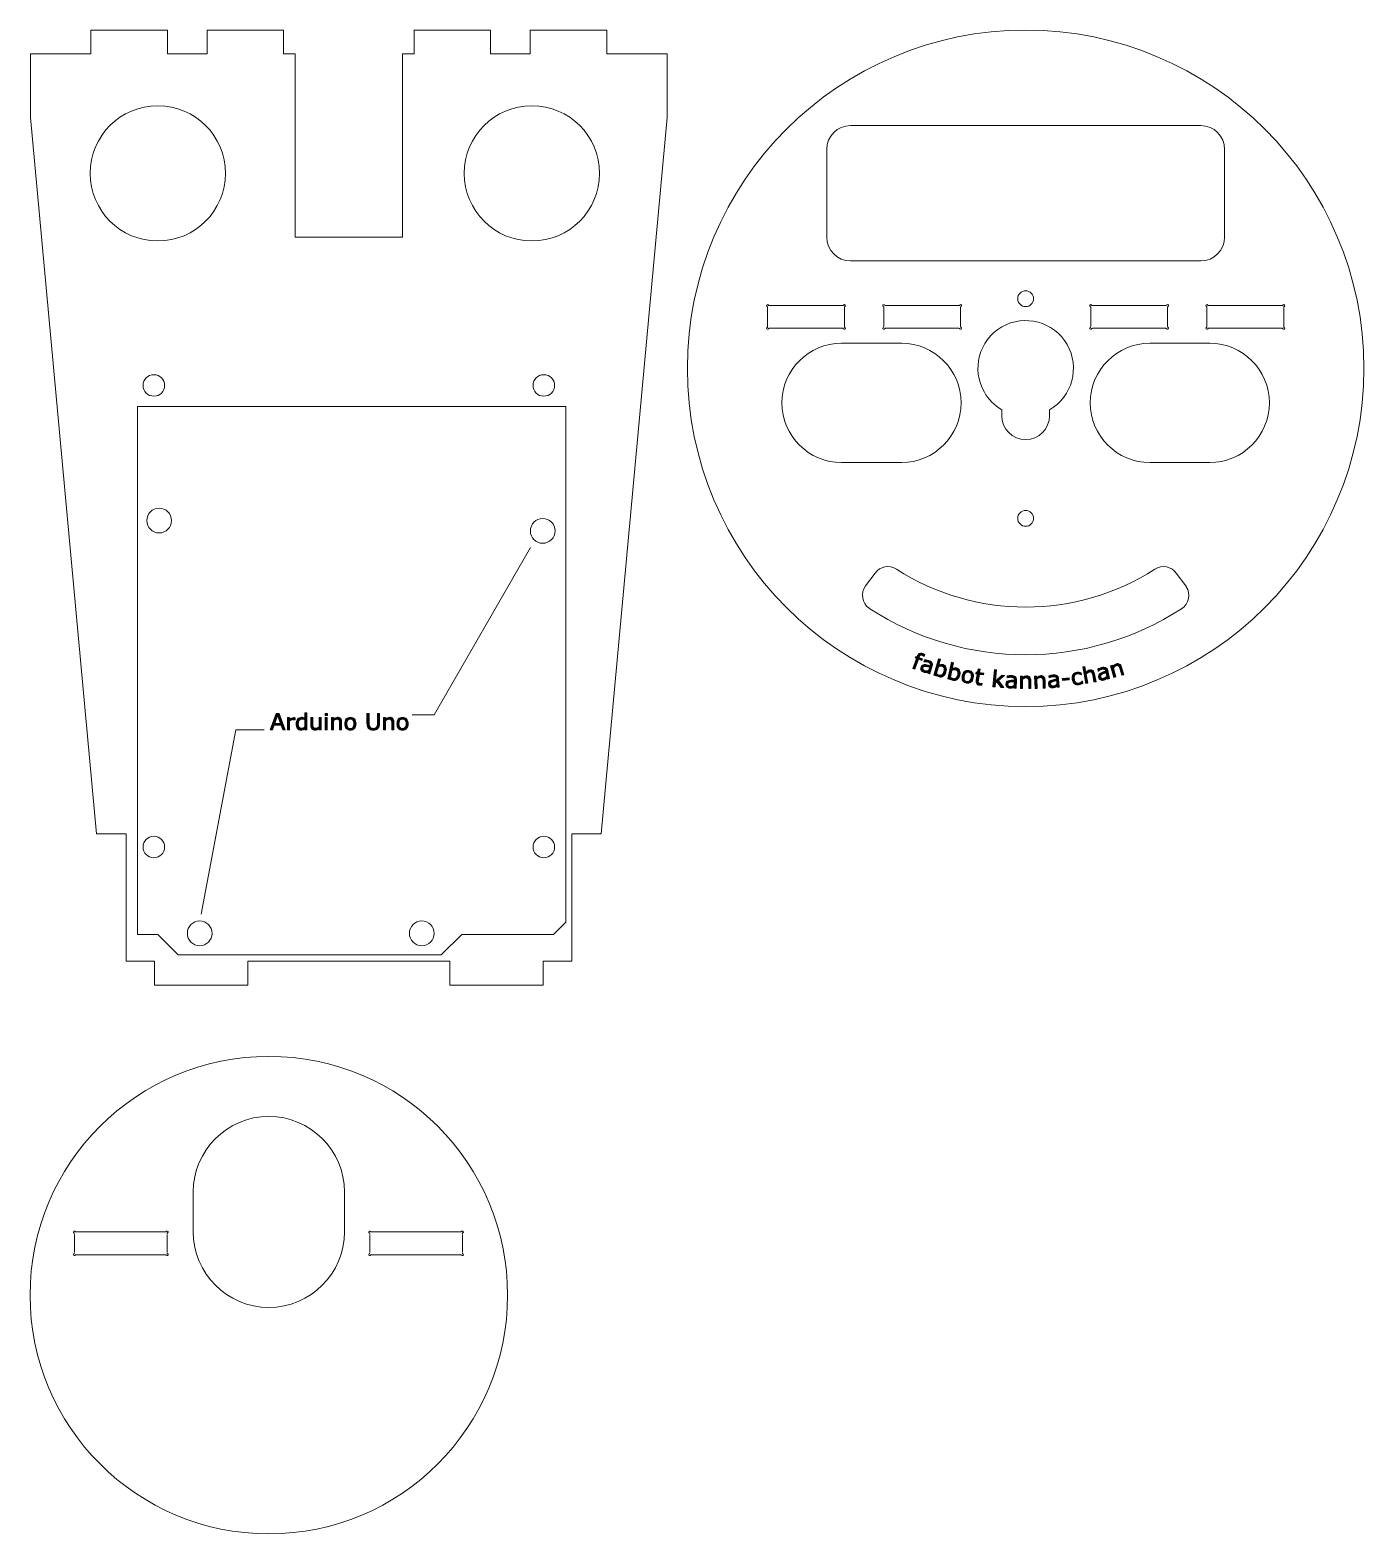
# Model space of a CAD drawing. Header units: inches. Extents: x -62 to 106, y -38 to 151.
import ezdxf

# ---------------------------------------------------------------- set-up
doc = ezdxf.new("R2010")
doc.units = ezdxf.units.IN
doc.header["$MEASUREMENT"] = 0
doc.layers.add('______', color=7, linetype='Continuous')
doc.layers.add('注釈', color=7, linetype='Continuous')

# ---------------------------------------------------------------- blocks, each defined once
blk = doc.blocks.new('block 2')
at = {"layer": '______', "lineweight": 0}
blk.add_open_spline([(105.83, 108.35), (105.83, 131.82), (86.8, 150.85), (63.33, 150.85), (39.86, 150.85), (20.83, 131.82), (20.83, 108.35), (20.83, 84.88), (39.86, 65.85), (63.33, 65.85), (86.8, 65.85), (105.83, 84.88), (105.83, 108.35), (105.83, 108.35), (105.83, 108.35), (105.83, 108.35)], degree=3, knots=[0, 0, 0, 0, 1, 1, 1, 2, 2, 2, 3, 3, 3, 4, 4, 4, 5, 5, 5, 5], dxfattribs=at)
blk = doc.blocks.new('block 3')
at = {"layer": '______', "lineweight": 0}
blk.add_open_spline([(-1.76, -8.1), (-1.76, 8.46), (-15.19, 21.9), (-31.76, 21.9), (-48.33, 21.9), (-61.76, 8.46), (-61.76, -8.1), (-61.76, -24.67), (-48.33, -38.1), (-31.76, -38.1), (-15.19, -38.1), (-1.76, -24.67), (-1.76, -8.1), (-1.76, -8.1), (-1.76, -8.1), (-1.76, -8.1)], degree=3, knots=[0, 0, 0, 0, 1, 1, 1, 2, 2, 2, 3, 3, 3, 4, 4, 4, 5, 5, 5, 5], dxfattribs=at)
blk = doc.blocks.new('block 4')
at = {"layer": '______', "lineweight": 0}
blk.add_open_spline([(43.22, 81.01), (42.57, 80.12), (42.76, 78.87), (43.65, 78.21), (43.68, 78.19), (43.71, 78.17), (43.74, 78.15)], degree=3, knots=[0, 0, 0, 0, 1, 1, 1, 2, 2, 2, 2], dxfattribs=at)
blk = doc.blocks.new('block 5')
at = {"layer": '______', "lineweight": 0}
blk.add_open_spline([(43.74, 78.15), (55.66, 70.42), (71, 70.42), (82.92, 78.15)], degree=3, dxfattribs=at)
blk = doc.blocks.new('block 6')
at = {"layer": '______', "lineweight": 0}
blk.add_lwpolyline([(44.41, 82.62), (43.22, 81.01)], dxfattribs=at)
blk = doc.blocks.new('block 7')
at = {"layer": '______', "lineweight": 0}
blk.add_open_spline([(82.92, 78.15), (83.85, 78.75), (84.11, 79.99), (83.51, 80.91), (83.49, 80.95), (83.47, 80.98), (83.44, 81.01)], degree=3, knots=[0, 0, 0, 0, 1, 1, 1, 2, 2, 2, 2], dxfattribs=at)
blk = doc.blocks.new('block 8')
at = {"layer": '______', "lineweight": 0}
blk.add_lwpolyline([(82.26, 82.62), (83.44, 81.01)], dxfattribs=at)
blk = doc.blocks.new('block 9')
at = {"layer": '______', "lineweight": 0}
blk.add_open_spline([(82.26, 82.62), (81.63, 83.47), (80.45, 83.69), (79.56, 83.12)], degree=3, dxfattribs=at)
blk = doc.blocks.new('block 10')
at = {"layer": '______', "lineweight": 0}
blk.add_open_spline([(47.1, 83.12), (56.99, 76.76), (69.68, 76.76), (79.56, 83.12)], degree=3, dxfattribs=at)
blk = doc.blocks.new('block 11')
at = {"layer": '______', "lineweight": 0}
blk.add_open_spline([(47.1, 83.12), (46.21, 83.69), (45.03, 83.47), (44.41, 82.62)], degree=3, dxfattribs=at)
blk = doc.blocks.new('block 12')
at = {"layer": '______', "lineweight": 0}
blk.add_lwpolyline([(41.33, 121.85), (85.33, 121.85)], dxfattribs=at)
blk = doc.blocks.new('block 13')
at = {"layer": '______', "lineweight": 0}
blk.add_lwpolyline([(85.33, 138.85), (41.33, 138.85)], dxfattribs=at)
blk = doc.blocks.new('block 14')
at = {"layer": '______', "lineweight": 0}
blk.add_open_spline([(64.33, 117.1), (64.33, 117.65), (63.88, 118.1), (63.33, 118.1)], degree=3, dxfattribs=at)
blk = doc.blocks.new('block 15')
at = {"layer": '______', "lineweight": 0}
blk.add_open_spline([(63.33, 118.1), (62.78, 118.1), (62.33, 117.65), (62.33, 117.1)], degree=3, dxfattribs=at)
blk = doc.blocks.new('block 16')
at = {"layer": '______', "lineweight": 0}
blk.add_open_spline([(62.33, 117.1), (62.33, 116.55), (62.78, 116.1), (63.33, 116.1)], degree=3, dxfattribs=at)
blk = doc.blocks.new('block 17')
at = {"layer": '______', "lineweight": 0}
blk.add_open_spline([(63.33, 116.1), (63.88, 116.1), (64.33, 116.55), (64.33, 117.1)], degree=3, dxfattribs=at)
blk = doc.blocks.new('block 18')
at = {"layer": '______', "lineweight": 0}
blk.add_open_spline([(63.33, 88.5), (63.88, 88.5), (64.33, 88.95), (64.33, 89.5)], degree=3, dxfattribs=at)
blk = doc.blocks.new('block 19')
at = {"layer": '______', "lineweight": 0}
blk.add_open_spline([(62.33, 89.5), (62.33, 88.95), (62.78, 88.5), (63.33, 88.5)], degree=3, dxfattribs=at)
blk = doc.blocks.new('block 20')
at = {"layer": '______', "lineweight": 0}
blk.add_open_spline([(63.33, 90.5), (62.78, 90.5), (62.33, 90.05), (62.33, 89.5)], degree=3, dxfattribs=at)
blk = doc.blocks.new('block 21')
at = {"layer": '______', "lineweight": 0}
blk.add_open_spline([(64.33, 89.5), (64.33, 90.05), (63.88, 90.5), (63.33, 90.5)], degree=3, dxfattribs=at)
blk = doc.blocks.new('block 22')
at = {"layer": '______', "lineweight": 0}
blk.add_open_spline([(66.33, 103.15), (69.2, 104.81), (70.18, 108.48), (68.53, 111.35), (66.87, 114.22), (63.2, 115.2), (60.33, 113.55), (57.46, 111.89), (56.48, 108.22), (58.14, 105.35), (58.66, 104.44), (59.42, 103.68), (60.33, 103.15)], degree=3, knots=[0, 0, 0, 0, 1, 1, 1, 2, 2, 2, 3, 3, 3, 4, 4, 4, 4], dxfattribs=at)
blk = doc.blocks.new('block 23')
at = {"layer": '______', "lineweight": 0}
blk.add_lwpolyline([(55.16, 113.6), (55.16, 116.02)], dxfattribs=at)
blk = doc.blocks.new('block 24')
at = {"layer": '______', "lineweight": 0}
blk.add_lwpolyline([(45.51, 116.02), (45.51, 113.6)], dxfattribs=at)
blk = doc.blocks.new('block 25')
at = {"layer": '______', "lineweight": 0}
blk.add_lwpolyline([(54.94, 116.24), (45.72, 116.24)], dxfattribs=at)
blk = doc.blocks.new('block 26')
at = {"layer": '______', "lineweight": 0}
blk.add_lwpolyline([(45.72, 113.39), (54.94, 113.39)], dxfattribs=at)
blk = doc.blocks.new('block 27')
at = {"layer": '______', "lineweight": 0}
blk.add_lwpolyline([(31.12, 113.39), (40.34, 113.39)], dxfattribs=at)
blk = doc.blocks.new('block 28')
at = {"layer": '______', "lineweight": 0}
blk.add_lwpolyline([(40.34, 116.24), (31.12, 116.24)], dxfattribs=at)
blk = doc.blocks.new('block 29')
at = {"layer": '______', "lineweight": 0}
blk.add_lwpolyline([(30.91, 116.02), (30.91, 113.6)], dxfattribs=at)
blk = doc.blocks.new('block 30')
at = {"layer": '______', "lineweight": 0}
blk.add_lwpolyline([(40.56, 113.6), (40.56, 116.02)], dxfattribs=at)
blk = doc.blocks.new('block 31')
at = {"layer": '______', "lineweight": 0}
blk.add_lwpolyline([(71.72, 113.39), (80.94, 113.39)], dxfattribs=at)
blk = doc.blocks.new('block 32')
at = {"layer": '______', "lineweight": 0}
blk.add_lwpolyline([(80.94, 116.24), (71.72, 116.24)], dxfattribs=at)
blk = doc.blocks.new('block 33')
at = {"layer": '______', "lineweight": 0}
blk.add_lwpolyline([(71.51, 116.02), (71.51, 113.6)], dxfattribs=at)
blk = doc.blocks.new('block 34')
at = {"layer": '______', "lineweight": 0}
blk.add_lwpolyline([(81.16, 113.6), (81.16, 116.02)], dxfattribs=at)
blk = doc.blocks.new('block 35')
at = {"layer": '______', "lineweight": 0}
blk.add_lwpolyline([(86.32, 113.39), (95.54, 113.39)], dxfattribs=at)
blk = doc.blocks.new('block 36')
at = {"layer": '______', "lineweight": 0}
blk.add_lwpolyline([(95.54, 116.24), (86.32, 116.24)], dxfattribs=at)
blk = doc.blocks.new('block 37')
at = {"layer": '______', "lineweight": 0}
blk.add_lwpolyline([(86.11, 116.02), (86.11, 113.6)], dxfattribs=at)
blk = doc.blocks.new('block 38')
at = {"layer": '______', "lineweight": 0}
blk.add_lwpolyline([(95.76, 113.6), (95.76, 116.02)], dxfattribs=at)
blk = doc.blocks.new('block 39')
at = {"layer": '______', "lineweight": 0}
blk.add_lwpolyline([(18.29, 139.85), (18.29, 147.85)], dxfattribs=at)
blk = doc.blocks.new('block 40')
at = {"layer": '______', "lineweight": 0}
blk.add_lwpolyline([(18.29, 147.85), (10.69, 147.85)], dxfattribs=at)
blk = doc.blocks.new('block 41')
at = {"layer": '______', "lineweight": 0}
blk.add_lwpolyline([(-61.71, 147.85), (-54.11, 147.85)], dxfattribs=at)
blk = doc.blocks.new('block 42')
at = {"layer": '______', "lineweight": 0}
blk.add_lwpolyline([(-61.71, 139.85), (-61.71, 147.85)], dxfattribs=at)
blk = doc.blocks.new('block 43')
at = {"layer": '______', "lineweight": 0}
blk.add_open_spline([(9.79, 132.85), (9.79, 137.55), (5.98, 141.35), (1.29, 141.35), (-3.41, 141.35), (-7.21, 137.55), (-7.21, 132.85), (-7.21, 128.16), (-3.41, 124.35), (1.29, 124.35), (5.98, 124.35), (9.79, 128.16), (9.79, 132.85), (9.79, 132.85), (9.79, 132.85), (9.79, 132.85)], degree=3, knots=[0, 0, 0, 0, 1, 1, 1, 2, 2, 2, 3, 3, 3, 4, 4, 4, 5, 5, 5, 5], dxfattribs=at)
blk = doc.blocks.new('block 44')
at = {"layer": '______', "lineweight": 0}
blk.add_open_spline([(-37.21, 132.85), (-37.21, 137.55), (-41.02, 141.35), (-45.71, 141.35), (-50.41, 141.35), (-54.21, 137.55), (-54.21, 132.85), (-54.21, 128.16), (-50.41, 124.35), (-45.71, 124.35), (-41.02, 124.35), (-37.21, 128.16), (-37.21, 132.85), (-37.21, 132.85), (-37.21, 132.85), (-37.21, 132.85)], degree=3, knots=[0, 0, 0, 0, 1, 1, 1, 2, 2, 2, 3, 3, 3, 4, 4, 4, 5, 5, 5, 5], dxfattribs=at)
blk = doc.blocks.new('block 45')
at = {"layer": '______', "lineweight": 0}
blk.add_lwpolyline([(-39.51, 147.85), (-39.51, 150.85)], dxfattribs=at)
blk = doc.blocks.new('block 46')
at = {"layer": '______', "lineweight": 0}
blk.add_lwpolyline([(-39.51, 150.85), (-29.91, 150.85)], dxfattribs=at)
blk = doc.blocks.new('block 47')
at = {"layer": '______', "lineweight": 0}
blk.add_lwpolyline([(-29.91, 150.85), (-29.91, 147.85)], dxfattribs=at)
blk = doc.blocks.new('block 48')
at = {"layer": '______', "lineweight": 0}
blk.add_lwpolyline([(-29.91, 147.85), (-28.46, 147.85)], dxfattribs=at)
blk = doc.blocks.new('block 49')
at = {"layer": '______', "lineweight": 0}
blk.add_lwpolyline([(-14.96, 147.85), (-13.51, 147.85)], dxfattribs=at)
blk = doc.blocks.new('block 50')
at = {"layer": '______', "lineweight": 0}
blk.add_lwpolyline([(-13.51, 147.85), (-13.51, 150.85)], dxfattribs=at)
blk = doc.blocks.new('block 51')
at = {"layer": '______', "lineweight": 0}
blk.add_lwpolyline([(-13.51, 150.85), (-3.91, 150.85)], dxfattribs=at)
blk = doc.blocks.new('block 52')
at = {"layer": '______', "lineweight": 0}
blk.add_lwpolyline([(-3.91, 150.85), (-3.91, 147.85)], dxfattribs=at)
blk = doc.blocks.new('block 53')
at = {"layer": '______', "lineweight": 0}
blk.add_lwpolyline([(6.29, 33.85), (6.29, 49.85)], dxfattribs=at)
blk = doc.blocks.new('block 54')
at = {"layer": '______', "lineweight": 0}
blk.add_lwpolyline([(6.29, 33.85), (2.69, 33.85)], dxfattribs=at)
blk = doc.blocks.new('block 55')
at = {"layer": '______', "lineweight": 0}
blk.add_lwpolyline([(-49.71, 33.85), (-46.11, 33.85)], dxfattribs=at)
blk = doc.blocks.new('block 56')
at = {"layer": '______', "lineweight": 0}
blk.add_lwpolyline([(-49.71, 49.85), (-53.42, 49.85)], dxfattribs=at)
blk = doc.blocks.new('block 57')
at = {"layer": '______', "lineweight": 0}
blk.add_lwpolyline([(-49.71, 33.85), (-49.71, 49.85)], dxfattribs=at)
blk = doc.blocks.new('block 58')
at = {"layer": '______', "lineweight": 0}
blk.add_open_spline([(4.14, 48.2), (4.14, 48.95), (3.53, 49.55), (2.79, 49.55)], degree=3, dxfattribs=at)
blk = doc.blocks.new('block 59')
at = {"layer": '______', "lineweight": 0}
blk.add_open_spline([(2.79, 49.55), (2.04, 49.55), (1.44, 48.95), (1.44, 48.2)], degree=3, dxfattribs=at)
blk = doc.blocks.new('block 60')
at = {"layer": '______', "lineweight": 0}
blk.add_open_spline([(1.44, 48.2), (1.44, 47.46), (2.04, 46.85), (2.79, 46.85)], degree=3, dxfattribs=at)
blk = doc.blocks.new('block 61')
at = {"layer": '______', "lineweight": 0}
blk.add_open_spline([(2.79, 46.85), (3.53, 46.85), (4.14, 47.46), (4.14, 48.2)], degree=3, dxfattribs=at)
blk = doc.blocks.new('block 62')
at = {"layer": '______', "lineweight": 0}
blk.add_open_spline([(-44.86, 106.2), (-44.86, 106.95), (-45.47, 107.55), (-46.21, 107.55)], degree=3, dxfattribs=at)
blk = doc.blocks.new('block 63')
at = {"layer": '______', "lineweight": 0}
blk.add_open_spline([(-46.21, 107.55), (-46.96, 107.55), (-47.56, 106.95), (-47.56, 106.2)], degree=3, dxfattribs=at)
blk = doc.blocks.new('block 64')
at = {"layer": '______', "lineweight": 0}
blk.add_open_spline([(-47.56, 106.2), (-47.56, 105.46), (-46.96, 104.85), (-46.21, 104.85)], degree=3, dxfattribs=at)
blk = doc.blocks.new('block 65')
at = {"layer": '______', "lineweight": 0}
blk.add_open_spline([(-46.21, 104.85), (-45.47, 104.85), (-44.86, 105.46), (-44.86, 106.2)], degree=3, dxfattribs=at)
blk = doc.blocks.new('block 66')
at = {"layer": '______', "lineweight": 0}
blk.add_lwpolyline([(-46.11, 30.85), (-46.11, 33.85)], dxfattribs=at)
blk = doc.blocks.new('block 67')
at = {"layer": '______', "lineweight": 0}
blk.add_lwpolyline([(-34.41, 30.85), (-46.11, 30.85)], dxfattribs=at)
blk = doc.blocks.new('block 68')
at = {"layer": '______', "lineweight": 0}
blk.add_lwpolyline([(-34.41, 33.85), (-34.41, 30.85)], dxfattribs=at)
blk = doc.blocks.new('block 69')
at = {"layer": '______', "lineweight": 0}
blk.add_lwpolyline([(-9.01, 33.85), (-34.41, 33.85)], dxfattribs=at)
blk = doc.blocks.new('block 70')
at = {"layer": '______', "lineweight": 0}
blk.add_lwpolyline([(-9.01, 30.85), (-9.01, 33.85)], dxfattribs=at)
blk = doc.blocks.new('block 71')
at = {"layer": '______', "lineweight": 0}
blk.add_lwpolyline([(2.69, 30.85), (-9.01, 30.85)], dxfattribs=at)
blk = doc.blocks.new('block 72')
at = {"layer": '______', "lineweight": 0}
blk.add_lwpolyline([(2.69, 33.85), (2.69, 30.85)], dxfattribs=at)
blk = doc.blocks.new('block 73')
at = {"layer": '______', "lineweight": 0}
blk.add_lwpolyline([(-28.46, 147.85), (-28.46, 124.85)], dxfattribs=at)
blk = doc.blocks.new('block 74')
at = {"layer": '______', "lineweight": 0}
blk.add_lwpolyline([(-28.46, 124.85), (-14.96, 124.85)], dxfattribs=at)
blk = doc.blocks.new('block 75')
at = {"layer": '______', "lineweight": 0}
blk.add_lwpolyline([(-14.96, 124.85), (-14.96, 147.85)], dxfattribs=at)
blk = doc.blocks.new('block 76')
at = {"layer": '______', "lineweight": 0}
blk.add_open_spline([(-46.21, 49.55), (-46.96, 49.55), (-47.56, 48.95), (-47.56, 48.2)], degree=3, dxfattribs=at)
blk = doc.blocks.new('block 77')
at = {"layer": '______', "lineweight": 0}
blk.add_open_spline([(-44.86, 48.2), (-44.86, 48.95), (-45.47, 49.55), (-46.21, 49.55)], degree=3, dxfattribs=at)
blk = doc.blocks.new('block 78')
at = {"layer": '______', "lineweight": 0}
blk.add_open_spline([(-46.21, 46.85), (-45.47, 46.85), (-44.86, 47.46), (-44.86, 48.2)], degree=3, dxfattribs=at)
blk = doc.blocks.new('block 79')
at = {"layer": '______', "lineweight": 0}
blk.add_open_spline([(-47.56, 48.2), (-47.56, 47.46), (-46.96, 46.85), (-46.21, 46.85)], degree=3, dxfattribs=at)
blk = doc.blocks.new('block 80')
at = {"layer": '______', "lineweight": 0}
blk.add_open_spline([(2.79, 107.55), (2.04, 107.55), (1.44, 106.95), (1.44, 106.2)], degree=3, dxfattribs=at)
blk = doc.blocks.new('block 81')
at = {"layer": '______', "lineweight": 0}
blk.add_open_spline([(1.44, 106.2), (1.44, 105.46), (2.04, 104.85), (2.79, 104.85)], degree=3, dxfattribs=at)
blk = doc.blocks.new('block 82')
at = {"layer": '______', "lineweight": 0}
blk.add_open_spline([(2.79, 104.85), (3.53, 104.85), (4.14, 105.46), (4.14, 106.2)], degree=3, dxfattribs=at)
blk = doc.blocks.new('block 83')
at = {"layer": '______', "lineweight": 0}
blk.add_open_spline([(4.14, 106.2), (4.14, 106.95), (3.53, 107.55), (2.79, 107.55)], degree=3, dxfattribs=at)
blk = doc.blocks.new('block 84')
at = {"layer": '______', "lineweight": 0}
blk.add_lwpolyline([(-54.11, 147.85), (-54.11, 150.85)], dxfattribs=at)
blk = doc.blocks.new('block 85')
at = {"layer": '______', "lineweight": 0}
blk.add_lwpolyline([(-54.11, 150.85), (-44.51, 150.85)], dxfattribs=at)
blk = doc.blocks.new('block 86')
at = {"layer": '______', "lineweight": 0}
blk.add_lwpolyline([(-44.51, 150.85), (-44.51, 147.85)], dxfattribs=at)
blk = doc.blocks.new('block 87')
at = {"layer": '______', "lineweight": 0}
blk.add_lwpolyline([(10.69, 147.85), (10.69, 150.85)], dxfattribs=at)
blk = doc.blocks.new('block 88')
at = {"layer": '______', "lineweight": 0}
blk.add_lwpolyline([(10.69, 150.85), (1.09, 150.85)], dxfattribs=at)
blk = doc.blocks.new('block 89')
at = {"layer": '______', "lineweight": 0}
blk.add_lwpolyline([(1.09, 150.85), (1.09, 147.85)], dxfattribs=at)
blk = doc.blocks.new('block 90')
at = {"layer": '______', "lineweight": 0}
blk.add_lwpolyline([(-44.51, 147.85), (-39.51, 147.85)], dxfattribs=at)
blk = doc.blocks.new('block 91')
at = {"layer": '______', "lineweight": 0}
blk.add_lwpolyline([(1.09, 147.85), (-3.91, 147.85)], dxfattribs=at)
blk = doc.blocks.new('block 92')
at = {"lineweight": 0}
blk.add_open_spline([(60.33, 102.4), (60.33, 100.74), (61.67, 99.4), (63.33, 99.4), (64.99, 99.4), (66.33, 100.74), (66.33, 102.4)], degree=3, knots=[0, 0, 0, 0, 1, 1, 1, 2, 2, 2, 2], dxfattribs=at)
blk = doc.blocks.new('block 93')
at = {"lineweight": 0}
blk.add_lwpolyline([(66.33, 102.4), (66.33, 103.15)], dxfattribs=at)
blk = doc.blocks.new('block 94')
at = {"lineweight": 0}
blk.add_lwpolyline([(60.33, 102.4), (60.33, 103.15)], dxfattribs=at)
blk = doc.blocks.new('block 95')
at = {"lineweight": 0}
blk.add_open_spline([(-41.26, -0.15), (-41.26, -5.39), (-37.01, -9.65), (-31.76, -9.65), (-26.52, -9.65), (-22.26, -5.39), (-22.26, -0.15)], degree=3, knots=[0, 0, 0, 0, 1, 1, 1, 2, 2, 2, 2], dxfattribs=at)
blk = doc.blocks.new('block 96')
at = {"lineweight": 0}
blk.add_lwpolyline([(38.33, 135.85), (38.33, 124.85)], dxfattribs=at)
blk = doc.blocks.new('block 97')
at = {"lineweight": 0}
blk.add_lwpolyline([(88.33, 135.85), (88.33, 124.85)], dxfattribs=at)
blk = doc.blocks.new('block 98')
at = {"lineweight": 0}
blk.add_open_spline([(41.33, 138.85), (39.67, 138.85), (38.33, 137.51), (38.33, 135.85)], degree=3, dxfattribs=at)
blk = doc.blocks.new('block 99')
at = {"lineweight": 0}
blk.add_open_spline([(38.33, 124.85), (38.33, 123.19), (39.67, 121.85), (41.33, 121.85)], degree=3, dxfattribs=at)
blk = doc.blocks.new('block 100')
at = {"lineweight": 0}
blk.add_open_spline([(85.33, 121.85), (86.99, 121.85), (88.33, 123.19), (88.33, 124.85)], degree=3, dxfattribs=at)
blk = doc.blocks.new('block 101')
at = {"lineweight": 0}
blk.add_open_spline([(88.33, 135.85), (88.33, 137.51), (86.99, 138.85), (85.33, 138.85)], degree=3, dxfattribs=at)
blk = doc.blocks.new('block 102')
at = {"lineweight": 0}
blk.add_open_spline([(78.95, 111.51), (74.81, 111.51), (71.45, 108.15), (71.45, 104.01), (71.45, 99.87), (74.81, 96.51), (78.95, 96.51)], degree=3, knots=[0, 0, 0, 0, 1, 1, 1, 2, 2, 2, 2], dxfattribs=at)
blk = doc.blocks.new('block 103')
at = {"lineweight": 0}
blk.add_open_spline([(86.45, 96.51), (90.59, 96.51), (93.95, 99.87), (93.95, 104.01), (93.95, 108.15), (90.59, 111.51), (86.45, 111.51)], degree=3, knots=[0, 0, 0, 0, 1, 1, 1, 2, 2, 2, 2], dxfattribs=at)
blk = doc.blocks.new('block 104')
at = {"lineweight": 0}
blk.add_lwpolyline([(78.95, 111.51), (86.45, 111.51)], dxfattribs=at)
blk = doc.blocks.new('block 105')
at = {"lineweight": 0}
blk.add_lwpolyline([(78.95, 96.51), (86.45, 96.51)], dxfattribs=at)
blk = doc.blocks.new('block 106')
at = {"lineweight": 0}
blk.add_open_spline([(47.71, 96.51), (51.85, 96.51), (55.21, 99.87), (55.21, 104.01), (55.21, 108.15), (51.85, 111.51), (47.71, 111.51)], degree=3, knots=[0, 0, 0, 0, 1, 1, 1, 2, 2, 2, 2], dxfattribs=at)
blk = doc.blocks.new('block 107')
at = {"lineweight": 0}
blk.add_lwpolyline([(47.71, 111.51), (40.21, 111.51)], dxfattribs=at)
blk = doc.blocks.new('block 108')
at = {"lineweight": 0}
blk.add_lwpolyline([(47.71, 96.51), (40.21, 96.51)], dxfattribs=at)
blk = doc.blocks.new('block 109')
at = {"lineweight": 0}
blk.add_open_spline([(40.21, 111.51), (36.07, 111.51), (32.71, 108.15), (32.71, 104.01), (32.71, 99.87), (36.07, 96.51), (40.21, 96.51)], degree=3, knots=[0, 0, 0, 0, 1, 1, 1, 2, 2, 2, 2], dxfattribs=at)
blk = doc.blocks.new('block 110')
at = {"lineweight": 0}
blk.add_open_spline([(-22.26, 4.85), (-22.26, 10.1), (-26.52, 14.35), (-31.76, 14.35), (-37.01, 14.35), (-41.26, 10.1), (-41.26, 4.85)], degree=3, knots=[0, 0, 0, 0, 1, 1, 1, 2, 2, 2, 2], dxfattribs=at)
blk = doc.blocks.new('block 111')
at = {"lineweight": 0}
blk.add_lwpolyline([(-41.26, 4.85), (-41.26, -0.15)], dxfattribs=at)
blk = doc.blocks.new('block 112')
at = {"lineweight": 0}
blk.add_lwpolyline([(-22.26, 4.85), (-22.26, -0.15)], dxfattribs=at)
blk = doc.blocks.new('block 113')
at = {"lineweight": 0}
blk.add_lwpolyline([(-55.97, -0.16), (-44.75, -0.16)], dxfattribs=at)
blk = doc.blocks.new('block 114')
at = {"lineweight": 0}
blk.add_lwpolyline([(-55.97, -3.02), (-44.75, -3.02)], dxfattribs=at)
blk = doc.blocks.new('block 115')
at = {"lineweight": 0}
blk.add_lwpolyline([(-56.19, -0.48), (-56.19, -2.7)], dxfattribs=at)
blk = doc.blocks.new('block 116')
at = {"lineweight": 0}
blk.add_lwpolyline([(-44.54, -0.48), (-44.54, -2.7)], dxfattribs=at)
blk = doc.blocks.new('block 117')
at = {"lineweight": 0}
blk.add_open_spline([(45.61, 116.3), (45.58, 116.36), (45.5, 116.38), (45.44, 116.34), (45.38, 116.31), (45.36, 116.23), (45.4, 116.17), (45.41, 116.16), (45.43, 116.14), (45.44, 116.13)], degree=3, knots=[0, 0, 0, 0, 1, 1, 1, 2, 2, 2, 3, 3, 3, 3], dxfattribs=at)
blk = doc.blocks.new('block 118')
at = {"lineweight": 0}
blk.add_open_spline([(45.44, 113.5), (45.38, 113.46), (45.36, 113.38), (45.4, 113.32), (45.43, 113.26), (45.51, 113.24), (45.57, 113.28), (45.59, 113.29), (45.6, 113.31), (45.61, 113.32)], degree=3, knots=[0, 0, 0, 0, 1, 1, 1, 2, 2, 2, 3, 3, 3, 3], dxfattribs=at)
blk = doc.blocks.new('block 119')
at = {"lineweight": 0}
blk.add_open_spline([(55.22, 116.13), (55.28, 116.16), (55.3, 116.24), (55.26, 116.3), (55.23, 116.36), (55.15, 116.38), (55.09, 116.34), (55.08, 116.33), (55.06, 116.32), (55.05, 116.3)], degree=3, knots=[0, 0, 0, 0, 1, 1, 1, 2, 2, 2, 3, 3, 3, 3], dxfattribs=at)
blk = doc.blocks.new('block 120')
at = {"lineweight": 0}
blk.add_open_spline([(55.05, 113.32), (55.08, 113.26), (55.16, 113.24), (55.22, 113.28), (55.28, 113.31), (55.3, 113.39), (55.26, 113.45), (55.25, 113.47), (55.24, 113.48), (55.22, 113.5)], degree=3, knots=[0, 0, 0, 0, 1, 1, 1, 2, 2, 2, 3, 3, 3, 3], dxfattribs=at)
blk = doc.blocks.new('block 121')
at = {"lineweight": 0}
blk.add_open_spline([(45.61, 116.3), (45.64, 116.26), (45.68, 116.24), (45.72, 116.24)], degree=3, dxfattribs=at)
blk = doc.blocks.new('block 122')
at = {"lineweight": 0}
blk.add_open_spline([(45.51, 116.02), (45.51, 116.07), (45.48, 116.11), (45.44, 116.13)], degree=3, dxfattribs=at)
blk = doc.blocks.new('block 123')
at = {"lineweight": 0}
blk.add_open_spline([(45.44, 113.5), (45.48, 113.52), (45.51, 113.56), (45.51, 113.6)], degree=3, dxfattribs=at)
blk = doc.blocks.new('block 124')
at = {"lineweight": 0}
blk.add_open_spline([(45.72, 113.39), (45.68, 113.39), (45.64, 113.36), (45.61, 113.32)], degree=3, dxfattribs=at)
blk = doc.blocks.new('block 125')
at = {"lineweight": 0}
blk.add_open_spline([(54.94, 116.24), (54.98, 116.24), (55.03, 116.26), (55.05, 116.3)], degree=3, dxfattribs=at)
blk = doc.blocks.new('block 126')
at = {"lineweight": 0}
blk.add_open_spline([(55.22, 116.13), (55.18, 116.11), (55.16, 116.07), (55.16, 116.02)], degree=3, dxfattribs=at)
blk = doc.blocks.new('block 127')
at = {"lineweight": 0}
blk.add_open_spline([(55.16, 113.6), (55.16, 113.56), (55.18, 113.52), (55.22, 113.5)], degree=3, dxfattribs=at)
blk = doc.blocks.new('block 128')
at = {"lineweight": 0}
blk.add_open_spline([(55.05, 113.32), (55.03, 113.36), (54.98, 113.39), (54.94, 113.39)], degree=3, dxfattribs=at)
blk = doc.blocks.new('block 129')
at = {"lineweight": 0}
blk.add_open_spline([(30.84, 113.5), (30.78, 113.46), (30.76, 113.38), (30.8, 113.32), (30.83, 113.26), (30.91, 113.24), (30.97, 113.28), (30.99, 113.29), (31, 113.31), (31.01, 113.32)], degree=3, knots=[0, 0, 0, 0, 1, 1, 1, 2, 2, 2, 3, 3, 3, 3], dxfattribs=at)
blk = doc.blocks.new('block 130')
at = {"lineweight": 0}
blk.add_open_spline([(31.01, 116.3), (31.04, 116.26), (31.08, 116.24), (31.12, 116.24)], degree=3, dxfattribs=at)
blk = doc.blocks.new('block 131')
at = {"lineweight": 0}
blk.add_open_spline([(40.45, 113.32), (40.48, 113.26), (40.56, 113.24), (40.62, 113.28), (40.68, 113.31), (40.7, 113.39), (40.66, 113.45), (40.65, 113.47), (40.64, 113.48), (40.62, 113.5)], degree=3, knots=[0, 0, 0, 0, 1, 1, 1, 2, 2, 2, 3, 3, 3, 3], dxfattribs=at)
blk = doc.blocks.new('block 132')
at = {"lineweight": 0}
blk.add_open_spline([(31.01, 116.3), (30.98, 116.36), (30.9, 116.38), (30.84, 116.34), (30.78, 116.31), (30.76, 116.23), (30.8, 116.17), (30.81, 116.16), (30.82, 116.14), (30.84, 116.13)], degree=3, knots=[0, 0, 0, 0, 1, 1, 1, 2, 2, 2, 3, 3, 3, 3], dxfattribs=at)
blk = doc.blocks.new('block 133')
at = {"lineweight": 0}
blk.add_open_spline([(40.62, 116.13), (40.68, 116.16), (40.7, 116.24), (40.66, 116.3), (40.63, 116.36), (40.55, 116.38), (40.49, 116.34), (40.48, 116.33), (40.46, 116.32), (40.45, 116.3)], degree=3, knots=[0, 0, 0, 0, 1, 1, 1, 2, 2, 2, 3, 3, 3, 3], dxfattribs=at)
blk = doc.blocks.new('block 134')
at = {"lineweight": 0}
blk.add_open_spline([(30.91, 116.02), (30.91, 116.07), (30.88, 116.11), (30.84, 116.13)], degree=3, dxfattribs=at)
blk = doc.blocks.new('block 135')
at = {"lineweight": 0}
blk.add_open_spline([(30.84, 113.5), (30.88, 113.52), (30.91, 113.56), (30.91, 113.6)], degree=3, dxfattribs=at)
blk = doc.blocks.new('block 136')
at = {"lineweight": 0}
blk.add_open_spline([(31.12, 113.39), (31.08, 113.39), (31.04, 113.36), (31.01, 113.32)], degree=3, dxfattribs=at)
blk = doc.blocks.new('block 137')
at = {"lineweight": 0}
blk.add_open_spline([(40.34, 116.24), (40.38, 116.24), (40.43, 116.26), (40.45, 116.3)], degree=3, dxfattribs=at)
blk = doc.blocks.new('block 138')
at = {"lineweight": 0}
blk.add_open_spline([(40.62, 116.13), (40.58, 116.11), (40.56, 116.07), (40.56, 116.02)], degree=3, dxfattribs=at)
blk = doc.blocks.new('block 139')
at = {"lineweight": 0}
blk.add_open_spline([(40.56, 113.6), (40.56, 113.56), (40.58, 113.52), (40.62, 113.5)], degree=3, dxfattribs=at)
blk = doc.blocks.new('block 140')
at = {"lineweight": 0}
blk.add_open_spline([(40.45, 113.32), (40.43, 113.36), (40.38, 113.39), (40.34, 113.39)], degree=3, dxfattribs=at)
blk = doc.blocks.new('block 141')
at = {"lineweight": 0}
blk.add_open_spline([(71.44, 113.5), (71.38, 113.46), (71.36, 113.38), (71.4, 113.32), (71.43, 113.26), (71.51, 113.24), (71.57, 113.28), (71.59, 113.29), (71.6, 113.31), (71.61, 113.32)], degree=3, knots=[0, 0, 0, 0, 1, 1, 1, 2, 2, 2, 3, 3, 3, 3], dxfattribs=at)
blk = doc.blocks.new('block 142')
at = {"lineweight": 0}
blk.add_open_spline([(71.61, 116.3), (71.64, 116.26), (71.68, 116.24), (71.72, 116.24)], degree=3, dxfattribs=at)
blk = doc.blocks.new('block 143')
at = {"lineweight": 0}
blk.add_open_spline([(81.05, 113.32), (81.08, 113.26), (81.16, 113.24), (81.22, 113.28), (81.28, 113.31), (81.3, 113.39), (81.26, 113.45), (81.25, 113.47), (81.24, 113.48), (81.22, 113.5)], degree=3, knots=[0, 0, 0, 0, 1, 1, 1, 2, 2, 2, 3, 3, 3, 3], dxfattribs=at)
blk = doc.blocks.new('block 144')
at = {"lineweight": 0}
blk.add_open_spline([(71.61, 116.3), (71.58, 116.36), (71.5, 116.38), (71.44, 116.34), (71.38, 116.31), (71.36, 116.23), (71.4, 116.17), (71.41, 116.16), (71.43, 116.14), (71.44, 116.13)], degree=3, knots=[0, 0, 0, 0, 1, 1, 1, 2, 2, 2, 3, 3, 3, 3], dxfattribs=at)
blk = doc.blocks.new('block 145')
at = {"lineweight": 0}
blk.add_open_spline([(81.22, 116.13), (81.28, 116.16), (81.3, 116.24), (81.26, 116.3), (81.23, 116.36), (81.15, 116.38), (81.09, 116.34), (81.07, 116.33), (81.06, 116.32), (81.05, 116.3)], degree=3, knots=[0, 0, 0, 0, 1, 1, 1, 2, 2, 2, 3, 3, 3, 3], dxfattribs=at)
blk = doc.blocks.new('block 146')
at = {"lineweight": 0}
blk.add_open_spline([(71.51, 116.02), (71.51, 116.07), (71.48, 116.11), (71.44, 116.13)], degree=3, dxfattribs=at)
blk = doc.blocks.new('block 147')
at = {"lineweight": 0}
blk.add_open_spline([(71.44, 113.5), (71.48, 113.52), (71.51, 113.56), (71.51, 113.6)], degree=3, dxfattribs=at)
blk = doc.blocks.new('block 148')
at = {"lineweight": 0}
blk.add_open_spline([(71.72, 113.39), (71.68, 113.39), (71.64, 113.36), (71.61, 113.32)], degree=3, dxfattribs=at)
blk = doc.blocks.new('block 149')
at = {"lineweight": 0}
blk.add_open_spline([(80.94, 116.24), (80.98, 116.24), (81.03, 116.26), (81.05, 116.3)], degree=3, dxfattribs=at)
blk = doc.blocks.new('block 150')
at = {"lineweight": 0}
blk.add_open_spline([(81.22, 116.13), (81.18, 116.11), (81.16, 116.07), (81.16, 116.02)], degree=3, dxfattribs=at)
blk = doc.blocks.new('block 151')
at = {"lineweight": 0}
blk.add_open_spline([(81.16, 113.6), (81.16, 113.56), (81.18, 113.52), (81.22, 113.5)], degree=3, dxfattribs=at)
blk = doc.blocks.new('block 152')
at = {"lineweight": 0}
blk.add_open_spline([(81.05, 113.32), (81.03, 113.36), (80.98, 113.39), (80.94, 113.39)], degree=3, dxfattribs=at)
blk = doc.blocks.new('block 153')
at = {"lineweight": 0}
blk.add_open_spline([(86.04, 113.5), (85.98, 113.46), (85.96, 113.38), (86, 113.32), (86.03, 113.26), (86.11, 113.24), (86.17, 113.28), (86.19, 113.29), (86.2, 113.31), (86.21, 113.32)], degree=3, knots=[0, 0, 0, 0, 1, 1, 1, 2, 2, 2, 3, 3, 3, 3], dxfattribs=at)
blk = doc.blocks.new('block 154')
at = {"lineweight": 0}
blk.add_open_spline([(86.21, 116.3), (86.24, 116.26), (86.28, 116.24), (86.32, 116.24)], degree=3, dxfattribs=at)
blk = doc.blocks.new('block 155')
at = {"lineweight": 0}
blk.add_open_spline([(95.65, 113.32), (95.68, 113.26), (95.76, 113.24), (95.82, 113.28), (95.88, 113.31), (95.9, 113.39), (95.86, 113.45), (95.85, 113.47), (95.84, 113.48), (95.82, 113.5)], degree=3, knots=[0, 0, 0, 0, 1, 1, 1, 2, 2, 2, 3, 3, 3, 3], dxfattribs=at)
blk = doc.blocks.new('block 156')
at = {"lineweight": 0}
blk.add_open_spline([(86.21, 116.3), (86.18, 116.36), (86.1, 116.38), (86.04, 116.34), (85.98, 116.31), (85.96, 116.23), (86, 116.17), (86.01, 116.16), (86.03, 116.14), (86.04, 116.13)], degree=3, knots=[0, 0, 0, 0, 1, 1, 1, 2, 2, 2, 3, 3, 3, 3], dxfattribs=at)
blk = doc.blocks.new('block 157')
at = {"lineweight": 0}
blk.add_open_spline([(95.82, 116.13), (95.88, 116.16), (95.9, 116.24), (95.86, 116.3), (95.83, 116.36), (95.75, 116.38), (95.69, 116.34), (95.68, 116.33), (95.66, 116.32), (95.65, 116.3)], degree=3, knots=[0, 0, 0, 0, 1, 1, 1, 2, 2, 2, 3, 3, 3, 3], dxfattribs=at)
blk = doc.blocks.new('block 158')
at = {"lineweight": 0}
blk.add_open_spline([(86.11, 116.02), (86.11, 116.07), (86.08, 116.11), (86.04, 116.13)], degree=3, dxfattribs=at)
blk = doc.blocks.new('block 159')
at = {"lineweight": 0}
blk.add_open_spline([(86.04, 113.5), (86.08, 113.52), (86.11, 113.56), (86.11, 113.6)], degree=3, dxfattribs=at)
blk = doc.blocks.new('block 160')
at = {"lineweight": 0}
blk.add_open_spline([(86.32, 113.39), (86.28, 113.39), (86.24, 113.36), (86.21, 113.32)], degree=3, dxfattribs=at)
blk = doc.blocks.new('block 161')
at = {"lineweight": 0}
blk.add_open_spline([(95.54, 116.24), (95.58, 116.24), (95.63, 116.26), (95.65, 116.3)], degree=3, dxfattribs=at)
blk = doc.blocks.new('block 162')
at = {"lineweight": 0}
blk.add_open_spline([(95.82, 116.13), (95.78, 116.11), (95.76, 116.07), (95.76, 116.02)], degree=3, dxfattribs=at)
blk = doc.blocks.new('block 163')
at = {"lineweight": 0}
blk.add_open_spline([(95.76, 113.6), (95.76, 113.56), (95.78, 113.52), (95.82, 113.5)], degree=3, dxfattribs=at)
blk = doc.blocks.new('block 164')
at = {"lineweight": 0}
blk.add_open_spline([(95.65, 113.32), (95.63, 113.36), (95.58, 113.39), (95.54, 113.39)], degree=3, dxfattribs=at)
blk = doc.blocks.new('block 165')
at = {"lineweight": 0}
blk.add_open_spline([(-56.08, -0.1), (-56.11, -0.04), (-56.19, -0.02), (-56.25, -0.06), (-56.31, -0.09), (-56.33, -0.17), (-56.3, -0.23), (-56.28, -0.25), (-56.27, -0.26), (-56.25, -0.27)], degree=3, knots=[0, 0, 0, 0, 1, 1, 1, 2, 2, 2, 3, 3, 3, 3], dxfattribs=at)
blk = doc.blocks.new('block 166')
at = {"lineweight": 0}
blk.add_open_spline([(-56.25, -2.91), (-56.31, -2.94), (-56.33, -3.02), (-56.3, -3.08), (-56.26, -3.14), (-56.19, -3.16), (-56.13, -3.12), (-56.11, -3.11), (-56.09, -3.1), (-56.08, -3.08)], degree=3, knots=[0, 0, 0, 0, 1, 1, 1, 2, 2, 2, 3, 3, 3, 3], dxfattribs=at)
blk = doc.blocks.new('block 167')
at = {"lineweight": 0}
blk.add_open_spline([(-44.48, -0.27), (-44.42, -0.24), (-44.4, -0.16), (-44.43, -0.1), (-44.46, -0.04), (-44.54, -0.02), (-44.6, -0.06), (-44.62, -0.07), (-44.64, -0.08), (-44.65, -0.1)], degree=3, knots=[0, 0, 0, 0, 1, 1, 1, 2, 2, 2, 3, 3, 3, 3], dxfattribs=at)
blk = doc.blocks.new('block 168')
at = {"lineweight": 0}
blk.add_open_spline([(-44.65, -3.08), (-44.61, -3.14), (-44.54, -3.16), (-44.48, -3.12), (-44.42, -3.09), (-44.4, -3.01), (-44.43, -2.95), (-44.44, -2.93), (-44.46, -2.92), (-44.48, -2.91)], degree=3, knots=[0, 0, 0, 0, 1, 1, 1, 2, 2, 2, 3, 3, 3, 3], dxfattribs=at)
blk = doc.blocks.new('block 169')
at = {"lineweight": 0}
blk.add_open_spline([(-56.08, -0.1), (-56.06, -0.14), (-56.02, -0.16), (-55.97, -0.16)], degree=3, dxfattribs=at)
blk = doc.blocks.new('block 170')
at = {"lineweight": 0}
blk.add_open_spline([(-56.19, -0.38), (-56.19, -0.34), (-56.21, -0.3), (-56.25, -0.27)], degree=3, dxfattribs=at)
blk = doc.blocks.new('block 171')
at = {"lineweight": 0}
blk.add_open_spline([(-56.25, -2.91), (-56.21, -2.88), (-56.19, -2.84), (-56.19, -2.8)], degree=3, dxfattribs=at)
blk = doc.blocks.new('block 172')
at = {"lineweight": 0}
blk.add_open_spline([(-55.97, -3.02), (-56.02, -3.02), (-56.06, -3.04), (-56.08, -3.08)], degree=3, dxfattribs=at)
blk = doc.blocks.new('block 173')
at = {"lineweight": 0}
blk.add_open_spline([(-44.75, -0.16), (-44.71, -0.16), (-44.67, -0.14), (-44.65, -0.1)], degree=3, dxfattribs=at)
blk = doc.blocks.new('block 174')
at = {"lineweight": 0}
blk.add_open_spline([(-44.48, -0.27), (-44.51, -0.3), (-44.54, -0.34), (-44.54, -0.38)], degree=3, dxfattribs=at)
blk = doc.blocks.new('block 175')
at = {"lineweight": 0}
blk.add_open_spline([(-44.54, -2.8), (-44.54, -2.84), (-44.51, -2.88), (-44.48, -2.91)], degree=3, dxfattribs=at)
blk = doc.blocks.new('block 176')
at = {"lineweight": 0}
blk.add_open_spline([(-44.65, -3.08), (-44.67, -3.04), (-44.71, -3.02), (-44.75, -3.02)], degree=3, dxfattribs=at)
blk = doc.blocks.new('block 177')
at = {"lineweight": 0}
blk.add_lwpolyline([(-19.09, -0.48), (-19.09, -2.7)], dxfattribs=at)
blk = doc.blocks.new('block 178')
at = {"lineweight": 0}
blk.add_lwpolyline([(-7.44, -0.48), (-7.44, -2.7)], dxfattribs=at)
blk = doc.blocks.new('block 179')
at = {"lineweight": 0}
blk.add_lwpolyline([(-18.87, -0.16), (-7.65, -0.16)], dxfattribs=at)
blk = doc.blocks.new('block 180')
at = {"lineweight": 0}
blk.add_lwpolyline([(-18.87, -3.02), (-7.65, -3.02)], dxfattribs=at)
blk = doc.blocks.new('block 181')
at = {"lineweight": 0}
blk.add_open_spline([(-7.55, -3.08), (-7.51, -3.14), (-7.44, -3.16), (-7.38, -3.12), (-7.32, -3.09), (-7.29, -3.01), (-7.33, -2.95), (-7.34, -2.93), (-7.36, -2.92), (-7.38, -2.91)], degree=3, knots=[0, 0, 0, 0, 1, 1, 1, 2, 2, 2, 3, 3, 3, 3], dxfattribs=at)
blk = doc.blocks.new('block 182')
at = {"lineweight": 0}
blk.add_open_spline([(-7.38, -0.27), (-7.32, -0.24), (-7.29, -0.16), (-7.33, -0.1), (-7.36, -0.04), (-7.44, -0.02), (-7.5, -0.06), (-7.52, -0.07), (-7.54, -0.08), (-7.55, -0.1)], degree=3, knots=[0, 0, 0, 0, 1, 1, 1, 2, 2, 2, 3, 3, 3, 3], dxfattribs=at)
blk = doc.blocks.new('block 183')
at = {"lineweight": 0}
blk.add_open_spline([(-19.15, -2.91), (-19.21, -2.94), (-19.23, -3.02), (-19.2, -3.08), (-19.16, -3.14), (-19.09, -3.16), (-19.03, -3.12), (-19.01, -3.11), (-18.99, -3.1), (-18.98, -3.08)], degree=3, knots=[0, 0, 0, 0, 1, 1, 1, 2, 2, 2, 3, 3, 3, 3], dxfattribs=at)
blk = doc.blocks.new('block 184')
at = {"lineweight": 0}
blk.add_open_spline([(-18.98, -0.1), (-18.96, -0.14), (-18.92, -0.16), (-18.87, -0.16)], degree=3, dxfattribs=at)
blk = doc.blocks.new('block 185')
at = {"lineweight": 0}
blk.add_open_spline([(-18.98, -0.1), (-19.01, -0.04), (-19.09, -0.02), (-19.15, -0.06), (-19.21, -0.09), (-19.23, -0.17), (-19.2, -0.23), (-19.19, -0.25), (-19.17, -0.26), (-19.15, -0.27)], degree=3, knots=[0, 0, 0, 0, 1, 1, 1, 2, 2, 2, 3, 3, 3, 3], dxfattribs=at)
blk = doc.blocks.new('block 186')
at = {"lineweight": 0}
blk.add_open_spline([(-19.09, -0.38), (-19.09, -0.34), (-19.11, -0.3), (-19.15, -0.27)], degree=3, dxfattribs=at)
blk = doc.blocks.new('block 187')
at = {"lineweight": 0}
blk.add_open_spline([(-19.15, -2.91), (-19.11, -2.88), (-19.09, -2.84), (-19.09, -2.8)], degree=3, dxfattribs=at)
blk = doc.blocks.new('block 188')
at = {"lineweight": 0}
blk.add_open_spline([(-18.87, -3.02), (-18.92, -3.02), (-18.96, -3.04), (-18.98, -3.08)], degree=3, dxfattribs=at)
blk = doc.blocks.new('block 189')
at = {"lineweight": 0}
blk.add_open_spline([(-7.65, -0.16), (-7.61, -0.16), (-7.57, -0.14), (-7.55, -0.1)], degree=3, dxfattribs=at)
blk = doc.blocks.new('block 190')
at = {"lineweight": 0}
blk.add_open_spline([(-7.38, -0.27), (-7.41, -0.3), (-7.44, -0.34), (-7.44, -0.38)], degree=3, dxfattribs=at)
blk = doc.blocks.new('block 191')
at = {"lineweight": 0}
blk.add_open_spline([(-7.44, -2.8), (-7.44, -2.84), (-7.41, -2.88), (-7.38, -2.91)], degree=3, dxfattribs=at)
blk = doc.blocks.new('block 192')
at = {"lineweight": 0}
blk.add_open_spline([(-7.55, -3.08), (-7.57, -3.04), (-7.61, -3.02), (-7.65, -3.02)], degree=3, dxfattribs=at)
blk = doc.blocks.new('block 193')
at = {"lineweight": 0}
blk.add_lwpolyline([(9.99, 49.85), (18.29, 139.85)], dxfattribs=at)
blk = doc.blocks.new('block 194')
at = {"lineweight": 0}
blk.add_lwpolyline([(-53.42, 49.85), (-61.71, 139.85)], dxfattribs=at)
blk = doc.blocks.new('block 195')
at = {"lineweight": 0}
blk.add_lwpolyline([(6.29, 49.85), (9.99, 49.85)], dxfattribs=at)
blk = doc.blocks.new('block 196')
at = {"lineweight": 0}
blk.add_open_spline([(4.21, 87.93), (4.21, 88.79), (3.51, 89.48), (2.65, 89.48), (1.79, 89.48), (1.1, 88.79), (1.1, 87.93), (1.1, 87.07), (1.79, 86.37), (2.65, 86.37), (3.51, 86.37), (4.21, 87.07), (4.21, 87.93), (4.21, 87.93), (4.21, 87.93), (4.21, 87.93)], degree=3, knots=[0, 0, 0, 0, 1, 1, 1, 2, 2, 2, 3, 3, 3, 4, 4, 4, 5, 5, 5, 5], dxfattribs=at)
blk = doc.blocks.new('block 197')
at = {"lineweight": 0}
blk.add_open_spline([(-43.99, 89.23), (-43.99, 90.09), (-44.69, 90.78), (-45.55, 90.78), (-46.41, 90.78), (-47.1, 90.09), (-47.1, 89.23), (-47.1, 88.37), (-46.41, 87.67), (-45.55, 87.67), (-44.69, 87.67), (-43.99, 88.37), (-43.99, 89.23), (-43.99, 89.23), (-43.99, 89.23), (-43.99, 89.23)], degree=3, knots=[0, 0, 0, 0, 1, 1, 1, 2, 2, 2, 3, 3, 3, 4, 4, 4, 5, 5, 5, 5], dxfattribs=at)
blk = doc.blocks.new('block 198')
at = {"lineweight": 0}
blk.add_open_spline([(-38.89, 37.35), (-38.89, 38.21), (-39.59, 38.91), (-40.45, 38.91), (-41.31, 38.91), (-42, 38.21), (-42, 37.35), (-42, 36.49), (-41.31, 35.8), (-40.45, 35.8), (-39.59, 35.8), (-38.89, 36.49), (-38.89, 37.35), (-38.89, 37.35), (-38.89, 37.35), (-38.89, 37.35)], degree=3, knots=[0, 0, 0, 0, 1, 1, 1, 2, 2, 2, 3, 3, 3, 4, 4, 4, 5, 5, 5, 5], dxfattribs=at)
blk = doc.blocks.new('block 199')
at = {"lineweight": 0}
blk.add_open_spline([(-10.99, 37.35), (-10.99, 38.21), (-11.69, 38.91), (-12.55, 38.91), (-13.41, 38.91), (-14.1, 38.21), (-14.1, 37.35), (-14.1, 36.49), (-13.41, 35.8), (-12.55, 35.8), (-11.69, 35.8), (-10.99, 36.49), (-10.99, 37.35), (-10.99, 37.35), (-10.99, 37.35), (-10.99, 37.35)], degree=3, knots=[0, 0, 0, 0, 1, 1, 1, 2, 2, 2, 3, 3, 3, 4, 4, 4, 5, 5, 5, 5], dxfattribs=at)
blk = doc.blocks.new('block 200')
at = {"layer": '注釈'}
h = blk.add_hatch(color=7, dxfattribs=at)
h.dxf.hatch_style = 2
edge = h.paths.add_edge_path()
edge.add_spline(control_points=[(50.57, 72.16), (50.57, 72.16), (50.56, 72.17), (50.56, 72.17), (50.53, 72.19), (50.5, 72.21), (50.46, 72.23), (50.42, 72.25), (50.38, 72.27), (50.35, 72.28), (50.25, 72.32), (50.16, 72.32), (50.1, 72.29), (50.03, 72.27), (49.98, 72.19), (49.94, 72.07), (49.94, 72.07), (49.92, 72.02), (49.92, 72.02), (49.92, 72.02), (50.36, 71.86), (50.36, 71.86), (50.36, 71.86), (50.29, 71.66), (50.29, 71.66), (50.29, 71.66), (49.85, 71.81), (49.85, 71.81), (49.85, 71.81), (49.41, 70.57), (49.41, 70.57), (49.41, 70.57), (49.17, 70.65), (49.17, 70.65), (49.17, 70.65), (49.61, 71.9), (49.61, 71.9), (49.61, 71.9), (49.45, 71.96), (49.45, 71.96), (49.45, 71.96), (49.52, 72.16), (49.52, 72.16), (49.52, 72.16), (49.68, 72.1), (49.68, 72.1), (49.68, 72.1), (49.7, 72.15), (49.7, 72.15), (49.76, 72.32), (49.85, 72.44), (49.97, 72.5), (50.09, 72.56), (50.23, 72.57), (50.39, 72.51), (50.45, 72.49), (50.49, 72.47), (50.54, 72.45), (50.58, 72.43), (50.61, 72.41), (50.65, 72.39), (50.65, 72.39), (50.57, 72.16), (50.57, 72.16)], knot_values=[0, 0, 0, 0, 1, 1, 1, 2, 2, 2, 3, 3, 3, 4, 4, 4, 5, 5, 5, 6, 6, 6, 7, 7, 7, 8, 8, 8, 9, 9, 9, 10, 10, 10, 11, 11, 11, 12, 12, 12, 13, 13, 13, 14, 14, 14, 15, 15, 15, 16, 16, 16, 17, 17, 17, 18, 18, 18, 19, 19, 19, 20, 20, 20, 21, 21, 21, 21], degree=3, periodic=1)
h = blk.add_hatch(color=7, dxfattribs=at)
h.dxf.hatch_style = 2
edge = h.paths.add_edge_path()
edge.add_spline(control_points=[(53.31, 70.19), (53.28, 70.07), (53.23, 69.96), (53.17, 69.87), (53.11, 69.78), (53.04, 69.71), (52.96, 69.66), (52.88, 69.61), (52.79, 69.57), (52.71, 69.56), (52.62, 69.54), (52.54, 69.55), (52.45, 69.57), (52.36, 69.6), (52.29, 69.63), (52.23, 69.66), (52.18, 69.7), (52.12, 69.74), (52.07, 69.79), (52.07, 69.79), (52.04, 69.73), (52.04, 69.73), (52.04, 69.73), (51.8, 69.79), (51.8, 69.79), (51.8, 69.79), (52.37, 71.86), (52.37, 71.86), (52.37, 71.86), (52.62, 71.79), (52.62, 71.79), (52.62, 71.79), (52.41, 71.05), (52.41, 71.05), (52.5, 71.09), (52.59, 71.12), (52.68, 71.14), (52.77, 71.15), (52.86, 71.14), (52.96, 71.12), (53.13, 71.07), (53.25, 70.97), (53.32, 70.8), (53.38, 70.64), (53.38, 70.44), (53.31, 70.19)], knot_values=[0, 0, 0, 0, 1, 1, 1, 2, 2, 2, 3, 3, 3, 4, 4, 4, 5, 5, 5, 6, 6, 6, 7, 7, 7, 8, 8, 8, 9, 9, 9, 10, 10, 10, 11, 11, 11, 12, 12, 12, 13, 13, 13, 14, 14, 14, 15, 15, 15, 15], degree=3, periodic=1)
edge = h.paths.add_edge_path()
edge.add_spline(control_points=[(53.05, 70.25), (53.1, 70.43), (53.11, 70.57), (53.08, 70.68), (53.04, 70.79), (52.96, 70.86), (52.83, 70.9), (52.76, 70.92), (52.68, 70.92), (52.6, 70.91), (52.51, 70.9), (52.43, 70.88), (52.36, 70.84), (52.36, 70.84), (52.12, 69.99), (52.12, 69.99), (52.19, 69.94), (52.24, 69.9), (52.29, 69.88), (52.34, 69.85), (52.39, 69.83), (52.46, 69.81), (52.6, 69.77), (52.72, 69.79), (52.82, 69.86), (52.92, 69.93), (53, 70.06), (53.05, 70.25)], knot_values=[0, 0, 0, 0, 1, 1, 1, 2, 2, 2, 3, 3, 3, 4, 4, 4, 5, 5, 5, 6, 6, 6, 7, 7, 7, 8, 8, 8, 9, 9, 9, 9], degree=3, periodic=1)
h = blk.add_hatch(color=7, dxfattribs=at)
h.dxf.hatch_style = 2
edge = h.paths.add_edge_path()
edge.add_spline(control_points=[(51.27, 69.95), (51.27, 69.95), (51.03, 70.03), (51.03, 70.03), (51.03, 70.03), (51.08, 70.18), (51.08, 70.18), (51.05, 70.18), (51.01, 70.17), (50.97, 70.15), (50.92, 70.14), (50.88, 70.13), (50.84, 70.12), (50.79, 70.11), (50.74, 70.11), (50.68, 70.12), (50.62, 70.12), (50.56, 70.13), (50.49, 70.16), (50.36, 70.2), (50.26, 70.28), (50.19, 70.39), (50.13, 70.51), (50.12, 70.64), (50.16, 70.77), (50.2, 70.88), (50.25, 70.97), (50.32, 71.02), (50.39, 71.07), (50.47, 71.11), (50.58, 71.12), (50.68, 71.13), (50.79, 71.12), (50.92, 71.09), (51.05, 71.07), (51.19, 71.04), (51.34, 71), (51.34, 71), (51.35, 71.04), (51.35, 71.04), (51.37, 71.09), (51.37, 71.14), (51.36, 71.18), (51.35, 71.23), (51.34, 71.26), (51.31, 71.3), (51.28, 71.33), (51.24, 71.36), (51.19, 71.38), (51.15, 71.4), (51.1, 71.42), (51.04, 71.44), (50.98, 71.46), (50.9, 71.47), (50.82, 71.48), (50.73, 71.49), (50.64, 71.49), (50.55, 71.49), (50.55, 71.49), (50.53, 71.49), (50.53, 71.49), (50.53, 71.49), (50.61, 71.74), (50.61, 71.74), (50.67, 71.74), (50.74, 71.73), (50.84, 71.72), (50.93, 71.7), (51.02, 71.68), (51.11, 71.66), (51.22, 71.62), (51.3, 71.59), (51.37, 71.54), (51.45, 71.5), (51.5, 71.45), (51.55, 71.39), (51.59, 71.34), (51.61, 71.27), (51.62, 71.2), (51.63, 71.12), (51.62, 71.04), (51.59, 70.95), (51.59, 70.95), (51.27, 69.95), (51.27, 69.95)], knot_values=[0, 0, 0, 0, 1, 1, 1, 2, 2, 2, 3, 3, 3, 4, 4, 4, 5, 5, 5, 6, 6, 6, 7, 7, 7, 8, 8, 8, 9, 9, 9, 10, 10, 10, 11, 11, 11, 12, 12, 12, 13, 13, 13, 14, 14, 14, 15, 15, 15, 16, 16, 16, 17, 17, 17, 18, 18, 18, 19, 19, 19, 20, 20, 20, 21, 21, 21, 22, 22, 22, 23, 23, 23, 24, 24, 24, 25, 25, 25, 26, 26, 26, 27, 27, 27, 28, 28, 28, 28], degree=3, periodic=1)
edge = h.paths.add_edge_path()
edge.add_spline(control_points=[(51.14, 70.39), (51.14, 70.39), (51.27, 70.8), (51.27, 70.8), (51.2, 70.82), (51.1, 70.84), (51, 70.86), (50.9, 70.89), (50.81, 70.9), (50.75, 70.9), (50.67, 70.9), (50.6, 70.89), (50.54, 70.86), (50.49, 70.83), (50.45, 70.78), (50.42, 70.71), (50.4, 70.62), (50.4, 70.55), (50.44, 70.49), (50.48, 70.44), (50.55, 70.39), (50.65, 70.36), (50.74, 70.33), (50.82, 70.32), (50.9, 70.33), (50.99, 70.34), (51.07, 70.36), (51.14, 70.39)], knot_values=[0, 0, 0, 0, 1, 1, 1, 2, 2, 2, 3, 3, 3, 4, 4, 4, 5, 5, 5, 6, 6, 6, 7, 7, 7, 8, 8, 8, 9, 9, 9, 9], degree=3, periodic=1)
h = blk.add_hatch(color=7, dxfattribs=at)
h.dxf.hatch_style = 2
edge = h.paths.add_edge_path()
edge.add_spline(control_points=[(55.05, 69.79), (55.02, 69.66), (54.98, 69.55), (54.92, 69.46), (54.86, 69.37), (54.79, 69.3), (54.72, 69.24), (54.64, 69.19), (54.56, 69.15), (54.47, 69.13), (54.39, 69.11), (54.3, 69.11), (54.21, 69.13), (54.12, 69.15), (54.05, 69.18), (53.99, 69.22), (53.93, 69.25), (53.88, 69.29), (53.82, 69.34), (53.82, 69.34), (53.79, 69.27), (53.79, 69.27), (53.79, 69.27), (53.55, 69.33), (53.55, 69.33), (53.55, 69.33), (54.03, 71.42), (54.03, 71.42), (54.03, 71.42), (54.28, 71.36), (54.28, 71.36), (54.28, 71.36), (54.11, 70.61), (54.11, 70.61), (54.2, 70.66), (54.28, 70.69), (54.37, 70.71), (54.46, 70.72), (54.55, 70.72), (54.65, 70.7), (54.83, 70.66), (54.95, 70.56), (55.03, 70.4), (55.1, 70.24), (55.11, 70.04), (55.05, 69.79)], knot_values=[0, 0, 0, 0, 1, 1, 1, 2, 2, 2, 3, 3, 3, 4, 4, 4, 5, 5, 5, 6, 6, 6, 7, 7, 7, 8, 8, 8, 9, 9, 9, 10, 10, 10, 11, 11, 11, 12, 12, 12, 13, 13, 13, 14, 14, 14, 15, 15, 15, 15], degree=3, periodic=1)
edge = h.paths.add_edge_path()
edge.add_spline(control_points=[(54.79, 69.84), (54.83, 70.02), (54.83, 70.16), (54.79, 70.27), (54.75, 70.38), (54.67, 70.44), (54.54, 70.47), (54.46, 70.49), (54.38, 70.49), (54.3, 70.48), (54.22, 70.46), (54.14, 70.44), (54.06, 70.4), (54.06, 70.4), (53.87, 69.54), (53.87, 69.54), (53.93, 69.49), (53.99, 69.46), (54.04, 69.43), (54.09, 69.41), (54.14, 69.39), (54.21, 69.37), (54.35, 69.34), (54.47, 69.36), (54.57, 69.44), (54.67, 69.51), (54.74, 69.65), (54.79, 69.84)], knot_values=[0, 0, 0, 0, 1, 1, 1, 2, 2, 2, 3, 3, 3, 4, 4, 4, 5, 5, 5, 6, 6, 6, 7, 7, 7, 8, 8, 8, 9, 9, 9, 9], degree=3, periodic=1)
h = blk.add_hatch(color=7, dxfattribs=at)
h.dxf.hatch_style = 2
edge = h.paths.add_edge_path()
edge.add_spline(control_points=[(56.75, 69.46), (56.7, 69.21), (56.61, 69.03), (56.45, 68.91), (56.3, 68.79), (56.12, 68.75), (55.91, 68.79), (55.69, 68.83), (55.53, 68.93), (55.43, 69.1), (55.33, 69.26), (55.31, 69.47), (55.35, 69.71), (55.4, 69.96), (55.5, 70.14), (55.65, 70.26), (55.8, 70.38), (55.98, 70.42), (56.2, 70.39), (56.41, 70.35), (56.57, 70.24), (56.67, 70.08), (56.77, 69.91), (56.8, 69.7), (56.75, 69.46)], knot_values=[0, 0, 0, 0, 1, 1, 1, 2, 2, 2, 3, 3, 3, 4, 4, 4, 5, 5, 5, 6, 6, 6, 7, 7, 7, 8, 8, 8, 8], degree=3, periodic=1)
edge = h.paths.add_edge_path()
edge.add_spline(control_points=[(56.49, 69.51), (56.52, 69.7), (56.51, 69.85), (56.45, 69.96), (56.39, 70.07), (56.3, 70.14), (56.16, 70.17), (56.02, 70.19), (55.9, 70.16), (55.81, 70.08), (55.72, 70), (55.65, 69.86), (55.62, 69.67), (55.58, 69.48), (55.59, 69.32), (55.65, 69.21), (55.71, 69.1), (55.81, 69.03), (55.95, 69.01), (56.08, 68.98), (56.2, 69.01), (56.29, 69.09), (56.39, 69.18), (56.45, 69.31), (56.49, 69.51)], knot_values=[0, 0, 0, 0, 1, 1, 1, 2, 2, 2, 3, 3, 3, 4, 4, 4, 5, 5, 5, 6, 6, 6, 7, 7, 7, 8, 8, 8, 8], degree=3, periodic=1)
h = blk.add_hatch(color=7, dxfattribs=at)
h.dxf.hatch_style = 2
edge = h.paths.add_edge_path()
edge.add_spline(control_points=[(57.84, 68.53), (57.79, 68.53), (57.74, 68.52), (57.68, 68.52), (57.62, 68.52), (57.57, 68.53), (57.53, 68.53), (57.37, 68.56), (57.26, 68.62), (57.19, 68.71), (57.12, 68.81), (57.1, 68.95), (57.13, 69.13), (57.13, 69.13), (57.25, 69.94), (57.25, 69.94), (57.25, 69.94), (57.08, 69.97), (57.08, 69.97), (57.08, 69.97), (57.11, 70.18), (57.11, 70.18), (57.11, 70.18), (57.28, 70.16), (57.28, 70.16), (57.28, 70.16), (57.35, 70.59), (57.35, 70.59), (57.35, 70.59), (57.6, 70.56), (57.6, 70.56), (57.6, 70.56), (57.54, 70.12), (57.54, 70.12), (57.54, 70.12), (58.07, 70.04), (58.07, 70.04), (58.07, 70.04), (58.04, 69.82), (58.04, 69.82), (58.04, 69.82), (57.51, 69.9), (57.51, 69.9), (57.51, 69.9), (57.4, 69.21), (57.4, 69.21), (57.39, 69.13), (57.38, 69.07), (57.38, 69.02), (57.38, 68.98), (57.38, 68.93), (57.4, 68.89), (57.41, 68.85), (57.44, 68.82), (57.47, 68.8), (57.5, 68.78), (57.56, 68.76), (57.63, 68.75), (57.67, 68.74), (57.71, 68.74), (57.76, 68.75), (57.81, 68.75), (57.84, 68.76), (57.86, 68.76), (57.86, 68.76), (57.88, 68.76), (57.88, 68.76), (57.88, 68.76), (57.84, 68.53), (57.84, 68.53)], knot_values=[0, 0, 0, 0, 1, 1, 1, 2, 2, 2, 3, 3, 3, 4, 4, 4, 5, 5, 5, 6, 6, 6, 7, 7, 7, 8, 8, 8, 9, 9, 9, 10, 10, 10, 11, 11, 11, 12, 12, 12, 13, 13, 13, 14, 14, 14, 15, 15, 15, 16, 16, 16, 17, 17, 17, 18, 18, 18, 19, 19, 19, 20, 20, 20, 21, 21, 21, 22, 22, 22, 23, 23, 23, 23], degree=3, periodic=1)
h = blk.add_hatch(color=7, dxfattribs=at)
h.dxf.hatch_style = 2
h.paths.add_polyline_path([(60.6, 68.23), (60.26, 68.26), (59.71, 68.98), (59.53, 68.84), (59.48, 68.33), (59.22, 68.35), (59.42, 70.49), (59.67, 70.46), (59.55, 69.09), (60.36, 69.79), (60.69, 69.76), (59.91, 69.12)])
h = blk.add_hatch(color=7, dxfattribs=at)
h.dxf.hatch_style = 2
edge = h.paths.add_edge_path()
edge.add_spline(control_points=[(70.51, 68.78), (70.43, 68.73), (70.36, 68.68), (70.28, 68.65), (70.21, 68.61), (70.13, 68.59), (70.04, 68.58), (69.93, 68.56), (69.83, 68.56), (69.73, 68.58), (69.64, 68.6), (69.55, 68.64), (69.48, 68.69), (69.4, 68.75), (69.34, 68.82), (69.29, 68.92), (69.23, 69.01), (69.2, 69.13), (69.18, 69.26), (69.14, 69.51), (69.18, 69.71), (69.3, 69.88), (69.41, 70.04), (69.58, 70.14), (69.81, 70.17), (69.9, 70.18), (69.98, 70.18), (70.07, 70.17), (70.16, 70.16), (70.24, 70.14), (70.32, 70.11), (70.32, 70.11), (70.36, 69.83), (70.36, 69.83), (70.36, 69.83), (70.34, 69.83), (70.34, 69.83), (70.26, 69.88), (70.17, 69.91), (70.08, 69.93), (69.99, 69.95), (69.91, 69.96), (69.83, 69.95), (69.68, 69.92), (69.58, 69.86), (69.51, 69.75), (69.44, 69.64), (69.42, 69.49), (69.45, 69.3), (69.47, 69.12), (69.53, 68.98), (69.63, 68.89), (69.73, 68.81), (69.85, 68.78), (70, 68.8), (70.05, 68.81), (70.1, 68.82), (70.15, 68.84), (70.21, 68.86), (70.25, 68.89), (70.29, 68.92), (70.33, 68.94), (70.36, 68.97), (70.39, 68.99), (70.42, 69.02), (70.44, 69.04), (70.46, 69.06), (70.46, 69.06), (70.47, 69.06), (70.47, 69.06), (70.47, 69.06), (70.51, 68.78), (70.51, 68.78)], knot_values=[0, 0, 0, 0, 1, 1, 1, 2, 2, 2, 3, 3, 3, 4, 4, 4, 5, 5, 5, 6, 6, 6, 7, 7, 7, 8, 8, 8, 9, 9, 9, 10, 10, 10, 11, 11, 11, 12, 12, 12, 13, 13, 13, 14, 14, 14, 15, 15, 15, 16, 16, 16, 17, 17, 17, 18, 18, 18, 19, 19, 19, 20, 20, 20, 21, 21, 21, 22, 22, 22, 23, 23, 23, 24, 24, 24, 24], degree=3, periodic=1)
h = blk.add_hatch(color=7, dxfattribs=at)
h.dxf.hatch_style = 2
edge = h.paths.add_edge_path()
edge.add_spline(control_points=[(72.17, 68.98), (72.17, 68.98), (71.91, 68.94), (71.91, 68.94), (71.91, 68.94), (71.75, 69.8), (71.75, 69.8), (71.74, 69.87), (71.72, 69.93), (71.7, 69.99), (71.68, 70.05), (71.66, 70.1), (71.63, 70.13), (71.6, 70.16), (71.56, 70.18), (71.52, 70.19), (71.47, 70.2), (71.41, 70.2), (71.34, 70.19), (71.28, 70.18), (71.21, 70.14), (71.14, 70.1), (71.07, 70.05), (71, 69.99), (70.94, 69.92), (70.94, 69.92), (71.16, 68.79), (71.16, 68.79), (71.16, 68.79), (70.9, 68.75), (70.9, 68.75), (70.9, 68.75), (70.5, 70.85), (70.5, 70.85), (70.5, 70.85), (70.76, 70.9), (70.76, 70.9), (70.76, 70.9), (70.9, 70.14), (70.9, 70.14), (70.97, 70.22), (71.04, 70.29), (71.12, 70.34), (71.2, 70.39), (71.28, 70.43), (71.37, 70.44), (71.53, 70.48), (71.67, 70.45), (71.77, 70.37), (71.88, 70.29), (71.95, 70.15), (71.98, 69.97), (71.98, 69.97), (72.17, 68.98), (72.17, 68.98)], knot_values=[0, 0, 0, 0, 1, 1, 1, 2, 2, 2, 3, 3, 3, 4, 4, 4, 5, 5, 5, 6, 6, 6, 7, 7, 7, 8, 8, 8, 9, 9, 9, 10, 10, 10, 11, 11, 11, 12, 12, 12, 13, 13, 13, 14, 14, 14, 15, 15, 15, 16, 16, 16, 17, 17, 17, 18, 18, 18, 18], degree=3, periodic=1)
h = blk.add_hatch(color=7, dxfattribs=at)
h.dxf.hatch_style = 2
edge = h.paths.add_edge_path()
edge.add_spline(control_points=[(73.88, 69.37), (73.88, 69.37), (73.62, 69.31), (73.62, 69.31), (73.62, 69.31), (73.59, 69.47), (73.59, 69.47), (73.57, 69.45), (73.54, 69.42), (73.51, 69.39), (73.48, 69.35), (73.45, 69.32), (73.42, 69.3), (73.38, 69.27), (73.33, 69.24), (73.28, 69.21), (73.23, 69.18), (73.17, 69.16), (73.1, 69.15), (72.96, 69.11), (72.84, 69.13), (72.72, 69.2), (72.61, 69.27), (72.53, 69.37), (72.5, 69.51), (72.47, 69.62), (72.48, 69.72), (72.51, 69.8), (72.54, 69.88), (72.6, 69.96), (72.68, 70.02), (72.76, 70.08), (72.86, 70.13), (72.99, 70.18), (73.11, 70.22), (73.25, 70.26), (73.39, 70.3), (73.39, 70.3), (73.39, 70.34), (73.39, 70.34), (73.37, 70.4), (73.35, 70.44), (73.32, 70.48), (73.29, 70.51), (73.26, 70.53), (73.21, 70.55), (73.17, 70.56), (73.13, 70.56), (73.08, 70.56), (73.02, 70.55), (72.97, 70.54), (72.92, 70.53), (72.85, 70.52), (72.78, 70.49), (72.7, 70.45), (72.62, 70.42), (72.55, 70.37), (72.47, 70.32), (72.47, 70.32), (72.45, 70.32), (72.45, 70.32), (72.45, 70.32), (72.39, 70.57), (72.39, 70.57), (72.44, 70.6), (72.51, 70.63), (72.6, 70.67), (72.69, 70.7), (72.78, 70.73), (72.87, 70.76), (72.97, 70.78), (73.07, 70.79), (73.15, 70.79), (73.23, 70.79), (73.31, 70.78), (73.37, 70.75), (73.44, 70.72), (73.49, 70.68), (73.54, 70.62), (73.58, 70.56), (73.62, 70.49), (73.64, 70.39), (73.64, 70.39), (73.88, 69.37), (73.88, 69.37)], knot_values=[0, 0, 0, 0, 1, 1, 1, 2, 2, 2, 3, 3, 3, 4, 4, 4, 5, 5, 5, 6, 6, 6, 7, 7, 7, 8, 8, 8, 9, 9, 9, 10, 10, 10, 11, 11, 11, 12, 12, 12, 13, 13, 13, 14, 14, 14, 15, 15, 15, 16, 16, 16, 17, 17, 17, 18, 18, 18, 19, 19, 19, 20, 20, 20, 21, 21, 21, 22, 22, 22, 23, 23, 23, 24, 24, 24, 25, 25, 25, 26, 26, 26, 27, 27, 27, 28, 28, 28, 28], degree=3, periodic=1)
edge = h.paths.add_edge_path()
edge.add_spline(control_points=[(73.54, 69.68), (73.54, 69.68), (73.44, 70.1), (73.44, 70.1), (73.37, 70.08), (73.28, 70.05), (73.17, 70.02), (73.07, 69.98), (72.99, 69.95), (72.94, 69.92), (72.87, 69.88), (72.82, 69.84), (72.78, 69.78), (72.75, 69.73), (72.74, 69.66), (72.76, 69.59), (72.78, 69.5), (72.82, 69.44), (72.88, 69.41), (72.94, 69.38), (73.03, 69.38), (73.13, 69.4), (73.22, 69.42), (73.3, 69.46), (73.36, 69.51), (73.43, 69.56), (73.49, 69.62), (73.54, 69.68)], knot_values=[0, 0, 0, 0, 1, 1, 1, 2, 2, 2, 3, 3, 3, 4, 4, 4, 5, 5, 5, 6, 6, 6, 7, 7, 7, 8, 8, 8, 9, 9, 9, 9], degree=3, periodic=1)
h = blk.add_hatch(color=7, dxfattribs=at)
h.dxf.hatch_style = 2
edge = h.paths.add_edge_path()
edge.add_spline(control_points=[(75.65, 69.85), (75.65, 69.85), (75.4, 69.78), (75.4, 69.78), (75.4, 69.78), (75.17, 70.62), (75.17, 70.62), (75.15, 70.69), (75.13, 70.76), (75.1, 70.81), (75.08, 70.87), (75.05, 70.91), (75.02, 70.94), (74.99, 70.97), (74.95, 70.99), (74.9, 71), (74.85, 71), (74.8, 71), (74.73, 70.98), (74.66, 70.96), (74.59, 70.93), (74.53, 70.87), (74.47, 70.82), (74.41, 70.75), (74.35, 70.68), (74.35, 70.68), (74.66, 69.58), (74.66, 69.58), (74.66, 69.58), (74.41, 69.51), (74.41, 69.51), (74.41, 69.51), (74, 70.99), (74, 70.99), (74, 70.99), (74.25, 71.06), (74.25, 71.06), (74.25, 71.06), (74.29, 70.89), (74.29, 70.89), (74.35, 70.98), (74.42, 71.05), (74.49, 71.11), (74.57, 71.17), (74.65, 71.21), (74.73, 71.24), (74.89, 71.28), (75.03, 71.27), (75.14, 71.19), (75.25, 71.12), (75.33, 70.99), (75.38, 70.81), (75.38, 70.81), (75.65, 69.85), (75.65, 69.85)], knot_values=[0, 0, 0, 0, 1, 1, 1, 2, 2, 2, 3, 3, 3, 4, 4, 4, 5, 5, 5, 6, 6, 6, 7, 7, 7, 8, 8, 8, 9, 9, 9, 10, 10, 10, 11, 11, 11, 12, 12, 12, 13, 13, 13, 14, 14, 14, 15, 15, 15, 16, 16, 16, 17, 17, 17, 18, 18, 18, 18], degree=3, periodic=1)
h = blk.add_hatch(color=7, dxfattribs=at)
h.dxf.hatch_style = 2
edge = h.paths.add_edge_path()
edge.add_spline(control_points=[(62.12, 68.15), (62.12, 68.15), (61.86, 68.16), (61.86, 68.16), (61.86, 68.16), (61.87, 68.33), (61.87, 68.33), (61.85, 68.31), (61.81, 68.29), (61.77, 68.27), (61.73, 68.24), (61.69, 68.22), (61.66, 68.2), (61.61, 68.19), (61.56, 68.17), (61.51, 68.16), (61.45, 68.15), (61.38, 68.14), (61.31, 68.15), (61.17, 68.15), (61.05, 68.21), (60.96, 68.3), (60.87, 68.4), (60.83, 68.52), (60.83, 68.66), (60.84, 68.78), (60.87, 68.87), (60.92, 68.94), (60.98, 69.01), (61.05, 69.06), (61.15, 69.1), (61.24, 69.14), (61.36, 69.16), (61.49, 69.17), (61.62, 69.17), (61.76, 69.18), (61.91, 69.18), (61.91, 69.18), (61.91, 69.22), (61.91, 69.22), (61.92, 69.28), (61.91, 69.33), (61.89, 69.37), (61.87, 69.41), (61.84, 69.44), (61.81, 69.46), (61.77, 69.48), (61.73, 69.5), (61.68, 69.51), (61.62, 69.52), (61.57, 69.53), (61.51, 69.53), (61.45, 69.53), (61.37, 69.53), (61.29, 69.51), (61.2, 69.5), (61.11, 69.48), (61.02, 69.45), (61.02, 69.45), (61.01, 69.45), (61.01, 69.45), (61.01, 69.45), (61.02, 69.71), (61.02, 69.71), (61.07, 69.72), (61.15, 69.73), (61.24, 69.75), (61.34, 69.76), (61.44, 69.76), (61.53, 69.76), (61.64, 69.75), (61.73, 69.74), (61.81, 69.72), (61.89, 69.69), (61.96, 69.66), (62.01, 69.62), (62.07, 69.57), (62.11, 69.51), (62.14, 69.44), (62.16, 69.38), (62.18, 69.29), (62.17, 69.19), (62.17, 69.19), (62.12, 68.15), (62.12, 68.15)], knot_values=[0, 0, 0, 0, 1, 1, 1, 2, 2, 2, 3, 3, 3, 4, 4, 4, 5, 5, 5, 6, 6, 6, 7, 7, 7, 8, 8, 8, 9, 9, 9, 10, 10, 10, 11, 11, 11, 12, 12, 12, 13, 13, 13, 14, 14, 14, 15, 15, 15, 16, 16, 16, 17, 17, 17, 18, 18, 18, 19, 19, 19, 20, 20, 20, 21, 21, 21, 22, 22, 22, 23, 23, 23, 24, 24, 24, 25, 25, 25, 26, 26, 26, 27, 27, 27, 28, 28, 28, 28], degree=3, periodic=1)
edge = h.paths.add_edge_path()
edge.add_spline(control_points=[(61.88, 68.54), (61.88, 68.54), (61.9, 68.97), (61.9, 68.97), (61.82, 68.97), (61.73, 68.97), (61.62, 68.96), (61.51, 68.96), (61.43, 68.95), (61.37, 68.93), (61.29, 68.92), (61.23, 68.89), (61.18, 68.85), (61.13, 68.8), (61.11, 68.74), (61.1, 68.67), (61.1, 68.58), (61.12, 68.51), (61.17, 68.46), (61.22, 68.42), (61.3, 68.39), (61.41, 68.38), (61.5, 68.38), (61.59, 68.39), (61.66, 68.42), (61.74, 68.46), (61.81, 68.49), (61.88, 68.54)], knot_values=[0, 0, 0, 0, 1, 1, 1, 2, 2, 2, 3, 3, 3, 4, 4, 4, 5, 5, 5, 6, 6, 6, 7, 7, 7, 8, 8, 8, 9, 9, 9, 9], degree=3, periodic=1)
h = blk.add_hatch(color=7, dxfattribs=at)
h.dxf.hatch_style = 2
edge = h.paths.add_edge_path()
edge.add_spline(control_points=[(63.97, 68.12), (63.97, 68.12), (63.71, 68.13), (63.71, 68.13), (63.71, 68.13), (63.71, 69), (63.71, 69), (63.71, 69.07), (63.71, 69.14), (63.7, 69.2), (63.69, 69.26), (63.68, 69.31), (63.66, 69.35), (63.63, 69.39), (63.6, 69.41), (63.56, 69.43), (63.52, 69.45), (63.46, 69.46), (63.39, 69.46), (63.32, 69.46), (63.25, 69.45), (63.17, 69.41), (63.09, 69.38), (63.02, 69.33), (62.95, 69.28), (62.95, 69.28), (62.94, 68.13), (62.94, 68.13), (62.94, 68.13), (62.68, 68.13), (62.68, 68.13), (62.68, 68.13), (62.69, 69.67), (62.69, 69.67), (62.69, 69.67), (62.95, 69.67), (62.95, 69.67), (62.95, 69.67), (62.95, 69.5), (62.95, 69.5), (63.03, 69.57), (63.11, 69.62), (63.2, 69.66), (63.29, 69.69), (63.37, 69.71), (63.47, 69.71), (63.63, 69.71), (63.76, 69.66), (63.84, 69.56), (63.93, 69.46), (63.97, 69.31), (63.97, 69.12), (63.97, 69.12), (63.97, 68.12), (63.97, 68.12)], knot_values=[0, 0, 0, 0, 1, 1, 1, 2, 2, 2, 3, 3, 3, 4, 4, 4, 5, 5, 5, 6, 6, 6, 7, 7, 7, 8, 8, 8, 9, 9, 9, 10, 10, 10, 11, 11, 11, 12, 12, 12, 13, 13, 13, 14, 14, 14, 15, 15, 15, 16, 16, 16, 17, 17, 17, 18, 18, 18, 18], degree=3, periodic=1)
h = blk.add_hatch(color=7, dxfattribs=at)
h.dxf.hatch_style = 2
edge = h.paths.add_edge_path()
edge.add_spline(control_points=[(65.8, 68.18), (65.8, 68.18), (65.54, 68.17), (65.54, 68.17), (65.54, 68.17), (65.51, 69.04), (65.51, 69.04), (65.5, 69.12), (65.5, 69.18), (65.49, 69.24), (65.48, 69.3), (65.46, 69.35), (65.44, 69.39), (65.41, 69.42), (65.38, 69.45), (65.33, 69.47), (65.29, 69.49), (65.23, 69.49), (65.17, 69.49), (65.09, 69.49), (65.02, 69.47), (64.95, 69.43), (64.87, 69.39), (64.8, 69.35), (64.73, 69.29), (64.73, 69.29), (64.77, 68.14), (64.77, 68.14), (64.77, 68.14), (64.51, 68.13), (64.51, 68.13), (64.51, 68.13), (64.46, 69.67), (64.46, 69.67), (64.46, 69.67), (64.71, 69.68), (64.71, 69.68), (64.71, 69.68), (64.72, 69.51), (64.72, 69.51), (64.8, 69.58), (64.88, 69.63), (64.97, 69.67), (65.05, 69.72), (65.14, 69.74), (65.23, 69.74), (65.4, 69.75), (65.52, 69.7), (65.61, 69.6), (65.71, 69.51), (65.75, 69.36), (65.76, 69.18), (65.76, 69.18), (65.8, 68.18), (65.8, 68.18)], knot_values=[0, 0, 0, 0, 1, 1, 1, 2, 2, 2, 3, 3, 3, 4, 4, 4, 5, 5, 5, 6, 6, 6, 7, 7, 7, 8, 8, 8, 9, 9, 9, 10, 10, 10, 11, 11, 11, 12, 12, 12, 13, 13, 13, 14, 14, 14, 15, 15, 15, 16, 16, 16, 17, 17, 17, 18, 18, 18, 18], degree=3, periodic=1)
h = blk.add_hatch(color=7, dxfattribs=at)
h.dxf.hatch_style = 2
edge = h.paths.add_edge_path()
edge.add_spline(control_points=[(67.55, 68.3), (67.55, 68.3), (67.29, 68.28), (67.29, 68.28), (67.29, 68.28), (67.28, 68.45), (67.28, 68.45), (67.26, 68.43), (67.23, 68.41), (67.19, 68.37), (67.15, 68.34), (67.12, 68.32), (67.08, 68.3), (67.04, 68.27), (66.99, 68.25), (66.94, 68.23), (66.88, 68.22), (66.82, 68.2), (66.74, 68.2), (66.6, 68.19), (66.48, 68.22), (66.38, 68.31), (66.28, 68.39), (66.22, 68.51), (66.21, 68.65), (66.2, 68.76), (66.22, 68.86), (66.26, 68.94), (66.31, 69.01), (66.37, 69.07), (66.46, 69.12), (66.55, 69.17), (66.66, 69.21), (66.79, 69.23), (66.92, 69.26), (67.06, 69.28), (67.21, 69.3), (67.21, 69.3), (67.21, 69.34), (67.21, 69.34), (67.2, 69.4), (67.19, 69.44), (67.17, 69.48), (67.14, 69.52), (67.11, 69.54), (67.07, 69.56), (67.03, 69.58), (66.99, 69.59), (66.94, 69.6), (66.88, 69.6), (66.83, 69.6), (66.77, 69.59), (66.71, 69.59), (66.63, 69.57), (66.55, 69.55), (66.47, 69.53), (66.38, 69.49), (66.3, 69.45), (66.3, 69.45), (66.28, 69.45), (66.28, 69.45), (66.28, 69.45), (66.26, 69.71), (66.26, 69.71), (66.31, 69.73), (66.38, 69.75), (66.48, 69.78), (66.57, 69.8), (66.66, 69.82), (66.76, 69.82), (66.87, 69.83), (66.96, 69.83), (67.04, 69.82), (67.12, 69.81), (67.2, 69.78), (67.26, 69.74), (67.32, 69.71), (67.37, 69.65), (67.4, 69.59), (67.44, 69.53), (67.46, 69.44), (67.47, 69.34), (67.47, 69.34), (67.55, 68.3), (67.55, 68.3)], knot_values=[0, 0, 0, 0, 1, 1, 1, 2, 2, 2, 3, 3, 3, 4, 4, 4, 5, 5, 5, 6, 6, 6, 7, 7, 7, 8, 8, 8, 9, 9, 9, 10, 10, 10, 11, 11, 11, 12, 12, 12, 13, 13, 13, 14, 14, 14, 15, 15, 15, 16, 16, 16, 17, 17, 17, 18, 18, 18, 19, 19, 19, 20, 20, 20, 21, 21, 21, 22, 22, 22, 23, 23, 23, 24, 24, 24, 25, 25, 25, 26, 26, 26, 27, 27, 27, 28, 28, 28, 28], degree=3, periodic=1)
edge = h.paths.add_edge_path()
edge.add_spline(control_points=[(67.26, 68.66), (67.26, 68.66), (67.23, 69.09), (67.23, 69.09), (67.15, 69.08), (67.06, 69.06), (66.95, 69.05), (66.85, 69.03), (66.76, 69.01), (66.7, 68.99), (66.63, 68.96), (66.57, 68.92), (66.53, 68.87), (66.49, 68.83), (66.47, 68.76), (66.47, 68.69), (66.48, 68.6), (66.51, 68.53), (66.57, 68.49), (66.63, 68.45), (66.71, 68.44), (66.82, 68.45), (66.91, 68.45), (66.99, 68.48), (67.06, 68.52), (67.13, 68.56), (67.2, 68.61), (67.26, 68.66)], knot_values=[0, 0, 0, 0, 1, 1, 1, 2, 2, 2, 3, 3, 3, 4, 4, 4, 5, 5, 5, 6, 6, 6, 7, 7, 7, 8, 8, 8, 9, 9, 9, 9], degree=3, periodic=1)
h = blk.add_hatch(color=7, dxfattribs=at)
h.dxf.hatch_style = 2
h.paths.add_polyline_path([(68.81, 69.22), (67.95, 69.12), (67.93, 69.37), (68.78, 69.47)])
at = {"layer": '注釈', "lineweight": 0}
for points in [[(60.6, 68.23), (60.26, 68.26), (59.71, 68.98), (59.53, 68.84), (59.48, 68.33), (59.22, 68.35), (59.42, 70.49), (59.67, 70.46), (59.55, 69.09), (60.36, 69.79), (60.69, 69.76), (59.91, 69.12), (60.6, 68.23)], [(68.81, 69.22), (67.95, 69.12), (67.93, 69.37), (68.78, 69.47), (68.81, 69.22)]]:
    blk.add_lwpolyline(points, dxfattribs=at)
for points, knots in [([(50.57, 72.16), (50.57, 72.16), (50.56, 72.17), (50.56, 72.17), (50.53, 72.19), (50.5, 72.21), (50.46, 72.23), (50.42, 72.25), (50.38, 72.27), (50.35, 72.28), (50.25, 72.32), (50.16, 72.32), (50.1, 72.29), (50.03, 72.27), (49.98, 72.19), (49.94, 72.07), (49.94, 72.07), (49.92, 72.02), (49.92, 72.02), (49.92, 72.02), (50.36, 71.86), (50.36, 71.86), (50.36, 71.86), (50.29, 71.66), (50.29, 71.66), (50.29, 71.66), (49.85, 71.81), (49.85, 71.81), (49.85, 71.81), (49.41, 70.57), (49.41, 70.57), (49.41, 70.57), (49.17, 70.65), (49.17, 70.65), (49.17, 70.65), (49.61, 71.9), (49.61, 71.9), (49.61, 71.9), (49.45, 71.96), (49.45, 71.96), (49.45, 71.96), (49.52, 72.16), (49.52, 72.16), (49.52, 72.16), (49.68, 72.1), (49.68, 72.1), (49.68, 72.1), (49.7, 72.15), (49.7, 72.15), (49.76, 72.32), (49.85, 72.44), (49.97, 72.5), (50.09, 72.56), (50.23, 72.57), (50.39, 72.51), (50.45, 72.49), (50.49, 72.47), (50.54, 72.45), (50.58, 72.43), (50.61, 72.41), (50.65, 72.39), (50.65, 72.39), (50.57, 72.16), (50.57, 72.16)], [0, 0, 0, 0, 1, 1, 1, 2, 2, 2, 3, 3, 3, 4, 4, 4, 5, 5, 5, 6, 6, 6, 7, 7, 7, 8, 8, 8, 9, 9, 9, 10, 10, 10, 11, 11, 11, 12, 12, 12, 13, 13, 13, 14, 14, 14, 15, 15, 15, 16, 16, 16, 17, 17, 17, 18, 18, 18, 19, 19, 19, 20, 20, 20, 21, 21, 21, 21]), ([(53.31, 70.19), (53.28, 70.07), (53.23, 69.96), (53.17, 69.87), (53.11, 69.78), (53.04, 69.71), (52.96, 69.66), (52.88, 69.61), (52.79, 69.57), (52.71, 69.56), (52.62, 69.54), (52.54, 69.55), (52.45, 69.57), (52.36, 69.6), (52.29, 69.63), (52.23, 69.66), (52.18, 69.7), (52.12, 69.74), (52.07, 69.79), (52.07, 69.79), (52.04, 69.73), (52.04, 69.73), (52.04, 69.73), (51.8, 69.79), (51.8, 69.79), (51.8, 69.79), (52.37, 71.86), (52.37, 71.86), (52.37, 71.86), (52.62, 71.79), (52.62, 71.79), (52.62, 71.79), (52.41, 71.05), (52.41, 71.05), (52.5, 71.09), (52.59, 71.12), (52.68, 71.14), (52.77, 71.15), (52.86, 71.14), (52.96, 71.12), (53.13, 71.07), (53.25, 70.97), (53.32, 70.8), (53.38, 70.64), (53.38, 70.44), (53.31, 70.19)], [0, 0, 0, 0, 1, 1, 1, 2, 2, 2, 3, 3, 3, 4, 4, 4, 5, 5, 5, 6, 6, 6, 7, 7, 7, 8, 8, 8, 9, 9, 9, 10, 10, 10, 11, 11, 11, 12, 12, 12, 13, 13, 13, 14, 14, 14, 15, 15, 15, 15]), ([(51.27, 69.95), (51.27, 69.95), (51.03, 70.03), (51.03, 70.03), (51.03, 70.03), (51.08, 70.18), (51.08, 70.18), (51.05, 70.18), (51.01, 70.17), (50.97, 70.15), (50.92, 70.14), (50.88, 70.13), (50.84, 70.12), (50.79, 70.11), (50.74, 70.11), (50.68, 70.12), (50.62, 70.12), (50.56, 70.13), (50.49, 70.16), (50.36, 70.2), (50.26, 70.28), (50.19, 70.39), (50.13, 70.51), (50.12, 70.64), (50.16, 70.77), (50.2, 70.88), (50.25, 70.97), (50.32, 71.02), (50.39, 71.07), (50.47, 71.11), (50.58, 71.12), (50.68, 71.13), (50.79, 71.12), (50.92, 71.09), (51.05, 71.07), (51.19, 71.04), (51.34, 71), (51.34, 71), (51.35, 71.04), (51.35, 71.04), (51.37, 71.09), (51.37, 71.14), (51.36, 71.18), (51.35, 71.23), (51.34, 71.26), (51.31, 71.3), (51.28, 71.33), (51.24, 71.36), (51.19, 71.38), (51.15, 71.4), (51.1, 71.42), (51.04, 71.44), (50.98, 71.46), (50.9, 71.47), (50.82, 71.48), (50.73, 71.49), (50.64, 71.49), (50.55, 71.49), (50.55, 71.49), (50.53, 71.49), (50.53, 71.49), (50.53, 71.49), (50.61, 71.74), (50.61, 71.74), (50.67, 71.74), (50.74, 71.73), (50.84, 71.72), (50.93, 71.7), (51.02, 71.68), (51.11, 71.66), (51.22, 71.62), (51.3, 71.59), (51.37, 71.54), (51.45, 71.5), (51.5, 71.45), (51.55, 71.39), (51.59, 71.34), (51.61, 71.27), (51.62, 71.2), (51.63, 71.12), (51.62, 71.04), (51.59, 70.95), (51.59, 70.95), (51.27, 69.95), (51.27, 69.95)], [0, 0, 0, 0, 1, 1, 1, 2, 2, 2, 3, 3, 3, 4, 4, 4, 5, 5, 5, 6, 6, 6, 7, 7, 7, 8, 8, 8, 9, 9, 9, 10, 10, 10, 11, 11, 11, 12, 12, 12, 13, 13, 13, 14, 14, 14, 15, 15, 15, 16, 16, 16, 17, 17, 17, 18, 18, 18, 19, 19, 19, 20, 20, 20, 21, 21, 21, 22, 22, 22, 23, 23, 23, 24, 24, 24, 25, 25, 25, 26, 26, 26, 27, 27, 27, 28, 28, 28, 28]), ([(51.14, 70.39), (51.14, 70.39), (51.27, 70.8), (51.27, 70.8), (51.2, 70.82), (51.1, 70.84), (51, 70.86), (50.9, 70.89), (50.81, 70.9), (50.75, 70.9), (50.67, 70.9), (50.6, 70.89), (50.54, 70.86), (50.49, 70.83), (50.45, 70.78), (50.42, 70.71), (50.4, 70.62), (50.4, 70.55), (50.44, 70.49), (50.48, 70.44), (50.55, 70.39), (50.65, 70.36), (50.74, 70.33), (50.82, 70.32), (50.9, 70.33), (50.99, 70.34), (51.07, 70.36), (51.14, 70.39)], [0, 0, 0, 0, 1, 1, 1, 2, 2, 2, 3, 3, 3, 4, 4, 4, 5, 5, 5, 6, 6, 6, 7, 7, 7, 8, 8, 8, 9, 9, 9, 9]), ([(53.05, 70.25), (53.1, 70.43), (53.11, 70.57), (53.08, 70.68), (53.04, 70.79), (52.96, 70.86), (52.83, 70.9), (52.76, 70.92), (52.68, 70.92), (52.6, 70.91), (52.51, 70.9), (52.43, 70.88), (52.36, 70.84), (52.36, 70.84), (52.12, 69.99), (52.12, 69.99), (52.19, 69.94), (52.24, 69.9), (52.29, 69.88), (52.34, 69.85), (52.39, 69.83), (52.46, 69.81), (52.6, 69.77), (52.72, 69.79), (52.82, 69.86), (52.92, 69.93), (53, 70.06), (53.05, 70.25)], [0, 0, 0, 0, 1, 1, 1, 2, 2, 2, 3, 3, 3, 4, 4, 4, 5, 5, 5, 6, 6, 6, 7, 7, 7, 8, 8, 8, 9, 9, 9, 9]), ([(55.05, 69.79), (55.02, 69.66), (54.98, 69.55), (54.92, 69.46), (54.86, 69.37), (54.79, 69.3), (54.72, 69.24), (54.64, 69.19), (54.56, 69.15), (54.47, 69.13), (54.39, 69.11), (54.3, 69.11), (54.21, 69.13), (54.12, 69.15), (54.05, 69.18), (53.99, 69.22), (53.93, 69.25), (53.88, 69.29), (53.82, 69.34), (53.82, 69.34), (53.79, 69.27), (53.79, 69.27), (53.79, 69.27), (53.55, 69.33), (53.55, 69.33), (53.55, 69.33), (54.03, 71.42), (54.03, 71.42), (54.03, 71.42), (54.28, 71.36), (54.28, 71.36), (54.28, 71.36), (54.11, 70.61), (54.11, 70.61), (54.2, 70.66), (54.28, 70.69), (54.37, 70.71), (54.46, 70.72), (54.55, 70.72), (54.65, 70.7), (54.83, 70.66), (54.95, 70.56), (55.03, 70.4), (55.1, 70.24), (55.11, 70.04), (55.05, 69.79)], [0, 0, 0, 0, 1, 1, 1, 2, 2, 2, 3, 3, 3, 4, 4, 4, 5, 5, 5, 6, 6, 6, 7, 7, 7, 8, 8, 8, 9, 9, 9, 10, 10, 10, 11, 11, 11, 12, 12, 12, 13, 13, 13, 14, 14, 14, 15, 15, 15, 15]), ([(54.79, 69.84), (54.83, 70.02), (54.83, 70.16), (54.79, 70.27), (54.75, 70.38), (54.67, 70.44), (54.54, 70.47), (54.46, 70.49), (54.38, 70.49), (54.3, 70.48), (54.22, 70.46), (54.14, 70.44), (54.06, 70.4), (54.06, 70.4), (53.87, 69.54), (53.87, 69.54), (53.93, 69.49), (53.99, 69.46), (54.04, 69.43), (54.09, 69.41), (54.14, 69.39), (54.21, 69.37), (54.35, 69.34), (54.47, 69.36), (54.57, 69.44), (54.67, 69.51), (54.74, 69.65), (54.79, 69.84)], [0, 0, 0, 0, 1, 1, 1, 2, 2, 2, 3, 3, 3, 4, 4, 4, 5, 5, 5, 6, 6, 6, 7, 7, 7, 8, 8, 8, 9, 9, 9, 9]), ([(56.75, 69.46), (56.7, 69.21), (56.61, 69.03), (56.45, 68.91), (56.3, 68.79), (56.12, 68.75), (55.91, 68.79), (55.69, 68.83), (55.53, 68.93), (55.43, 69.1), (55.33, 69.26), (55.31, 69.47), (55.35, 69.71), (55.4, 69.96), (55.5, 70.14), (55.65, 70.26), (55.8, 70.38), (55.98, 70.42), (56.2, 70.39), (56.41, 70.35), (56.57, 70.24), (56.67, 70.08), (56.77, 69.91), (56.8, 69.7), (56.75, 69.46)], [0, 0, 0, 0, 1, 1, 1, 2, 2, 2, 3, 3, 3, 4, 4, 4, 5, 5, 5, 6, 6, 6, 7, 7, 7, 8, 8, 8, 8]), ([(56.49, 69.51), (56.52, 69.7), (56.51, 69.85), (56.45, 69.96), (56.39, 70.07), (56.3, 70.14), (56.16, 70.17), (56.02, 70.19), (55.9, 70.16), (55.81, 70.08), (55.72, 70), (55.65, 69.86), (55.62, 69.67), (55.58, 69.48), (55.59, 69.32), (55.65, 69.21), (55.71, 69.1), (55.81, 69.03), (55.95, 69.01), (56.08, 68.98), (56.2, 69.01), (56.29, 69.09), (56.39, 69.18), (56.45, 69.31), (56.49, 69.51)], [0, 0, 0, 0, 1, 1, 1, 2, 2, 2, 3, 3, 3, 4, 4, 4, 5, 5, 5, 6, 6, 6, 7, 7, 7, 8, 8, 8, 8]), ([(57.84, 68.53), (57.79, 68.53), (57.74, 68.52), (57.68, 68.52), (57.62, 68.52), (57.57, 68.53), (57.53, 68.53), (57.37, 68.56), (57.26, 68.62), (57.19, 68.71), (57.12, 68.81), (57.1, 68.95), (57.13, 69.13), (57.13, 69.13), (57.25, 69.94), (57.25, 69.94), (57.25, 69.94), (57.08, 69.97), (57.08, 69.97), (57.08, 69.97), (57.11, 70.18), (57.11, 70.18), (57.11, 70.18), (57.28, 70.16), (57.28, 70.16), (57.28, 70.16), (57.35, 70.59), (57.35, 70.59), (57.35, 70.59), (57.6, 70.56), (57.6, 70.56), (57.6, 70.56), (57.54, 70.12), (57.54, 70.12), (57.54, 70.12), (58.07, 70.04), (58.07, 70.04), (58.07, 70.04), (58.04, 69.82), (58.04, 69.82), (58.04, 69.82), (57.51, 69.9), (57.51, 69.9), (57.51, 69.9), (57.4, 69.21), (57.4, 69.21), (57.39, 69.13), (57.38, 69.07), (57.38, 69.02), (57.38, 68.98), (57.38, 68.93), (57.4, 68.89), (57.41, 68.85), (57.44, 68.82), (57.47, 68.8), (57.5, 68.78), (57.56, 68.76), (57.63, 68.75), (57.67, 68.74), (57.71, 68.74), (57.76, 68.75), (57.81, 68.75), (57.84, 68.76), (57.86, 68.76), (57.86, 68.76), (57.88, 68.76), (57.88, 68.76), (57.88, 68.76), (57.84, 68.53), (57.84, 68.53)], [0, 0, 0, 0, 1, 1, 1, 2, 2, 2, 3, 3, 3, 4, 4, 4, 5, 5, 5, 6, 6, 6, 7, 7, 7, 8, 8, 8, 9, 9, 9, 10, 10, 10, 11, 11, 11, 12, 12, 12, 13, 13, 13, 14, 14, 14, 15, 15, 15, 16, 16, 16, 17, 17, 17, 18, 18, 18, 19, 19, 19, 20, 20, 20, 21, 21, 21, 22, 22, 22, 23, 23, 23, 23]), ([(70.51, 68.78), (70.43, 68.73), (70.36, 68.68), (70.28, 68.65), (70.21, 68.61), (70.13, 68.59), (70.04, 68.58), (69.93, 68.56), (69.83, 68.56), (69.73, 68.58), (69.64, 68.6), (69.55, 68.64), (69.48, 68.69), (69.4, 68.75), (69.34, 68.82), (69.29, 68.92), (69.23, 69.01), (69.2, 69.13), (69.18, 69.26), (69.14, 69.51), (69.18, 69.71), (69.3, 69.88), (69.41, 70.04), (69.58, 70.14), (69.81, 70.17), (69.9, 70.18), (69.98, 70.18), (70.07, 70.17), (70.16, 70.16), (70.24, 70.14), (70.32, 70.11), (70.32, 70.11), (70.36, 69.83), (70.36, 69.83), (70.36, 69.83), (70.34, 69.83), (70.34, 69.83), (70.26, 69.88), (70.17, 69.91), (70.08, 69.93), (69.99, 69.95), (69.91, 69.96), (69.83, 69.95), (69.68, 69.92), (69.58, 69.86), (69.51, 69.75), (69.44, 69.64), (69.42, 69.49), (69.45, 69.3), (69.47, 69.12), (69.53, 68.98), (69.63, 68.89), (69.73, 68.81), (69.85, 68.78), (70, 68.8), (70.05, 68.81), (70.1, 68.82), (70.15, 68.84), (70.21, 68.86), (70.25, 68.89), (70.29, 68.92), (70.33, 68.94), (70.36, 68.97), (70.39, 68.99), (70.42, 69.02), (70.44, 69.04), (70.46, 69.06), (70.46, 69.06), (70.47, 69.06), (70.47, 69.06), (70.47, 69.06), (70.51, 68.78), (70.51, 68.78)], [0, 0, 0, 0, 1, 1, 1, 2, 2, 2, 3, 3, 3, 4, 4, 4, 5, 5, 5, 6, 6, 6, 7, 7, 7, 8, 8, 8, 9, 9, 9, 10, 10, 10, 11, 11, 11, 12, 12, 12, 13, 13, 13, 14, 14, 14, 15, 15, 15, 16, 16, 16, 17, 17, 17, 18, 18, 18, 19, 19, 19, 20, 20, 20, 21, 21, 21, 22, 22, 22, 23, 23, 23, 24, 24, 24, 24]), ([(72.17, 68.98), (72.17, 68.98), (71.91, 68.94), (71.91, 68.94), (71.91, 68.94), (71.75, 69.8), (71.75, 69.8), (71.74, 69.87), (71.72, 69.93), (71.7, 69.99), (71.68, 70.05), (71.66, 70.1), (71.63, 70.13), (71.6, 70.16), (71.56, 70.18), (71.52, 70.19), (71.47, 70.2), (71.41, 70.2), (71.34, 70.19), (71.28, 70.18), (71.21, 70.14), (71.14, 70.1), (71.07, 70.05), (71, 69.99), (70.94, 69.92), (70.94, 69.92), (71.16, 68.79), (71.16, 68.79), (71.16, 68.79), (70.9, 68.75), (70.9, 68.75), (70.9, 68.75), (70.5, 70.85), (70.5, 70.85), (70.5, 70.85), (70.76, 70.9), (70.76, 70.9), (70.76, 70.9), (70.9, 70.14), (70.9, 70.14), (70.97, 70.22), (71.04, 70.29), (71.12, 70.34), (71.2, 70.39), (71.28, 70.43), (71.37, 70.44), (71.53, 70.48), (71.67, 70.45), (71.77, 70.37), (71.88, 70.29), (71.95, 70.15), (71.98, 69.97), (71.98, 69.97), (72.17, 68.98), (72.17, 68.98)], [0, 0, 0, 0, 1, 1, 1, 2, 2, 2, 3, 3, 3, 4, 4, 4, 5, 5, 5, 6, 6, 6, 7, 7, 7, 8, 8, 8, 9, 9, 9, 10, 10, 10, 11, 11, 11, 12, 12, 12, 13, 13, 13, 14, 14, 14, 15, 15, 15, 16, 16, 16, 17, 17, 17, 18, 18, 18, 18]), ([(73.88, 69.37), (73.88, 69.37), (73.62, 69.31), (73.62, 69.31), (73.62, 69.31), (73.59, 69.47), (73.59, 69.47), (73.57, 69.45), (73.54, 69.42), (73.51, 69.39), (73.48, 69.35), (73.45, 69.32), (73.42, 69.3), (73.38, 69.27), (73.33, 69.24), (73.28, 69.21), (73.23, 69.18), (73.17, 69.16), (73.1, 69.15), (72.96, 69.11), (72.84, 69.13), (72.72, 69.2), (72.61, 69.27), (72.53, 69.37), (72.5, 69.51), (72.47, 69.62), (72.48, 69.72), (72.51, 69.8), (72.54, 69.88), (72.6, 69.96), (72.68, 70.02), (72.76, 70.08), (72.86, 70.13), (72.99, 70.18), (73.11, 70.22), (73.25, 70.26), (73.39, 70.3), (73.39, 70.3), (73.39, 70.34), (73.39, 70.34), (73.37, 70.4), (73.35, 70.44), (73.32, 70.48), (73.29, 70.51), (73.26, 70.53), (73.21, 70.55), (73.17, 70.56), (73.13, 70.56), (73.08, 70.56), (73.02, 70.55), (72.97, 70.54), (72.92, 70.53), (72.85, 70.52), (72.78, 70.49), (72.7, 70.45), (72.62, 70.42), (72.55, 70.37), (72.47, 70.32), (72.47, 70.32), (72.45, 70.32), (72.45, 70.32), (72.45, 70.32), (72.39, 70.57), (72.39, 70.57), (72.44, 70.6), (72.51, 70.63), (72.6, 70.67), (72.69, 70.7), (72.78, 70.73), (72.87, 70.76), (72.97, 70.78), (73.07, 70.79), (73.15, 70.79), (73.23, 70.79), (73.31, 70.78), (73.37, 70.75), (73.44, 70.72), (73.49, 70.68), (73.54, 70.62), (73.58, 70.56), (73.62, 70.49), (73.64, 70.39), (73.64, 70.39), (73.88, 69.37), (73.88, 69.37)], [0, 0, 0, 0, 1, 1, 1, 2, 2, 2, 3, 3, 3, 4, 4, 4, 5, 5, 5, 6, 6, 6, 7, 7, 7, 8, 8, 8, 9, 9, 9, 10, 10, 10, 11, 11, 11, 12, 12, 12, 13, 13, 13, 14, 14, 14, 15, 15, 15, 16, 16, 16, 17, 17, 17, 18, 18, 18, 19, 19, 19, 20, 20, 20, 21, 21, 21, 22, 22, 22, 23, 23, 23, 24, 24, 24, 25, 25, 25, 26, 26, 26, 27, 27, 27, 28, 28, 28, 28]), ([(73.54, 69.68), (73.54, 69.68), (73.44, 70.1), (73.44, 70.1), (73.37, 70.08), (73.28, 70.05), (73.17, 70.02), (73.07, 69.98), (72.99, 69.95), (72.94, 69.92), (72.87, 69.88), (72.82, 69.84), (72.78, 69.78), (72.75, 69.73), (72.74, 69.66), (72.76, 69.59), (72.78, 69.5), (72.82, 69.44), (72.88, 69.41), (72.94, 69.38), (73.03, 69.38), (73.13, 69.4), (73.22, 69.42), (73.3, 69.46), (73.36, 69.51), (73.43, 69.56), (73.49, 69.62), (73.54, 69.68)], [0, 0, 0, 0, 1, 1, 1, 2, 2, 2, 3, 3, 3, 4, 4, 4, 5, 5, 5, 6, 6, 6, 7, 7, 7, 8, 8, 8, 9, 9, 9, 9]), ([(75.65, 69.85), (75.65, 69.85), (75.4, 69.78), (75.4, 69.78), (75.4, 69.78), (75.17, 70.62), (75.17, 70.62), (75.15, 70.69), (75.13, 70.76), (75.1, 70.81), (75.08, 70.87), (75.05, 70.91), (75.02, 70.94), (74.99, 70.97), (74.95, 70.99), (74.9, 71), (74.85, 71), (74.8, 71), (74.73, 70.98), (74.66, 70.96), (74.59, 70.93), (74.53, 70.87), (74.47, 70.82), (74.41, 70.75), (74.35, 70.68), (74.35, 70.68), (74.66, 69.58), (74.66, 69.58), (74.66, 69.58), (74.41, 69.51), (74.41, 69.51), (74.41, 69.51), (74, 70.99), (74, 70.99), (74, 70.99), (74.25, 71.06), (74.25, 71.06), (74.25, 71.06), (74.29, 70.89), (74.29, 70.89), (74.35, 70.98), (74.42, 71.05), (74.49, 71.11), (74.57, 71.17), (74.65, 71.21), (74.73, 71.24), (74.89, 71.28), (75.03, 71.27), (75.14, 71.19), (75.25, 71.12), (75.33, 70.99), (75.38, 70.81), (75.38, 70.81), (75.65, 69.85), (75.65, 69.85)], [0, 0, 0, 0, 1, 1, 1, 2, 2, 2, 3, 3, 3, 4, 4, 4, 5, 5, 5, 6, 6, 6, 7, 7, 7, 8, 8, 8, 9, 9, 9, 10, 10, 10, 11, 11, 11, 12, 12, 12, 13, 13, 13, 14, 14, 14, 15, 15, 15, 16, 16, 16, 17, 17, 17, 18, 18, 18, 18]), ([(62.12, 68.15), (62.12, 68.15), (61.86, 68.16), (61.86, 68.16), (61.86, 68.16), (61.87, 68.33), (61.87, 68.33), (61.85, 68.31), (61.81, 68.29), (61.77, 68.27), (61.73, 68.24), (61.69, 68.22), (61.66, 68.2), (61.61, 68.19), (61.56, 68.17), (61.51, 68.16), (61.45, 68.15), (61.38, 68.14), (61.31, 68.15), (61.17, 68.15), (61.05, 68.21), (60.96, 68.3), (60.87, 68.4), (60.83, 68.52), (60.83, 68.66), (60.84, 68.78), (60.87, 68.87), (60.92, 68.94), (60.98, 69.01), (61.05, 69.06), (61.15, 69.1), (61.24, 69.14), (61.36, 69.16), (61.49, 69.17), (61.62, 69.17), (61.76, 69.18), (61.91, 69.18), (61.91, 69.18), (61.91, 69.22), (61.91, 69.22), (61.92, 69.28), (61.91, 69.33), (61.89, 69.37), (61.87, 69.41), (61.84, 69.44), (61.81, 69.46), (61.77, 69.48), (61.73, 69.5), (61.68, 69.51), (61.62, 69.52), (61.57, 69.53), (61.51, 69.53), (61.45, 69.53), (61.37, 69.53), (61.29, 69.51), (61.2, 69.5), (61.11, 69.48), (61.02, 69.45), (61.02, 69.45), (61.01, 69.45), (61.01, 69.45), (61.01, 69.45), (61.02, 69.71), (61.02, 69.71), (61.07, 69.72), (61.15, 69.73), (61.24, 69.75), (61.34, 69.76), (61.44, 69.76), (61.53, 69.76), (61.64, 69.75), (61.73, 69.74), (61.81, 69.72), (61.89, 69.69), (61.96, 69.66), (62.01, 69.62), (62.07, 69.57), (62.11, 69.51), (62.14, 69.44), (62.16, 69.38), (62.18, 69.29), (62.17, 69.19), (62.17, 69.19), (62.12, 68.15), (62.12, 68.15)], [0, 0, 0, 0, 1, 1, 1, 2, 2, 2, 3, 3, 3, 4, 4, 4, 5, 5, 5, 6, 6, 6, 7, 7, 7, 8, 8, 8, 9, 9, 9, 10, 10, 10, 11, 11, 11, 12, 12, 12, 13, 13, 13, 14, 14, 14, 15, 15, 15, 16, 16, 16, 17, 17, 17, 18, 18, 18, 19, 19, 19, 20, 20, 20, 21, 21, 21, 22, 22, 22, 23, 23, 23, 24, 24, 24, 25, 25, 25, 26, 26, 26, 27, 27, 27, 28, 28, 28, 28]), ([(61.88, 68.54), (61.88, 68.54), (61.9, 68.97), (61.9, 68.97), (61.82, 68.97), (61.73, 68.97), (61.62, 68.96), (61.51, 68.96), (61.43, 68.95), (61.37, 68.93), (61.29, 68.92), (61.23, 68.89), (61.18, 68.85), (61.13, 68.8), (61.11, 68.74), (61.1, 68.67), (61.1, 68.58), (61.12, 68.51), (61.17, 68.46), (61.22, 68.42), (61.3, 68.39), (61.41, 68.38), (61.5, 68.38), (61.59, 68.39), (61.66, 68.42), (61.74, 68.46), (61.81, 68.49), (61.88, 68.54)], [0, 0, 0, 0, 1, 1, 1, 2, 2, 2, 3, 3, 3, 4, 4, 4, 5, 5, 5, 6, 6, 6, 7, 7, 7, 8, 8, 8, 9, 9, 9, 9]), ([(63.97, 68.12), (63.97, 68.12), (63.71, 68.13), (63.71, 68.13), (63.71, 68.13), (63.71, 69), (63.71, 69), (63.71, 69.07), (63.71, 69.14), (63.7, 69.2), (63.69, 69.26), (63.68, 69.31), (63.66, 69.35), (63.63, 69.39), (63.6, 69.41), (63.56, 69.43), (63.52, 69.45), (63.46, 69.46), (63.39, 69.46), (63.32, 69.46), (63.25, 69.45), (63.17, 69.41), (63.09, 69.38), (63.02, 69.33), (62.95, 69.28), (62.95, 69.28), (62.94, 68.13), (62.94, 68.13), (62.94, 68.13), (62.68, 68.13), (62.68, 68.13), (62.68, 68.13), (62.69, 69.67), (62.69, 69.67), (62.69, 69.67), (62.95, 69.67), (62.95, 69.67), (62.95, 69.67), (62.95, 69.5), (62.95, 69.5), (63.03, 69.57), (63.11, 69.62), (63.2, 69.66), (63.29, 69.69), (63.37, 69.71), (63.47, 69.71), (63.63, 69.71), (63.76, 69.66), (63.84, 69.56), (63.93, 69.46), (63.97, 69.31), (63.97, 69.12), (63.97, 69.12), (63.97, 68.12), (63.97, 68.12)], [0, 0, 0, 0, 1, 1, 1, 2, 2, 2, 3, 3, 3, 4, 4, 4, 5, 5, 5, 6, 6, 6, 7, 7, 7, 8, 8, 8, 9, 9, 9, 10, 10, 10, 11, 11, 11, 12, 12, 12, 13, 13, 13, 14, 14, 14, 15, 15, 15, 16, 16, 16, 17, 17, 17, 18, 18, 18, 18]), ([(65.8, 68.18), (65.8, 68.18), (65.54, 68.17), (65.54, 68.17), (65.54, 68.17), (65.51, 69.04), (65.51, 69.04), (65.5, 69.12), (65.5, 69.18), (65.49, 69.24), (65.48, 69.3), (65.46, 69.35), (65.44, 69.39), (65.41, 69.42), (65.38, 69.45), (65.33, 69.47), (65.29, 69.49), (65.23, 69.49), (65.17, 69.49), (65.09, 69.49), (65.02, 69.47), (64.95, 69.43), (64.87, 69.39), (64.8, 69.35), (64.73, 69.29), (64.73, 69.29), (64.77, 68.14), (64.77, 68.14), (64.77, 68.14), (64.51, 68.13), (64.51, 68.13), (64.51, 68.13), (64.46, 69.67), (64.46, 69.67), (64.46, 69.67), (64.71, 69.68), (64.71, 69.68), (64.71, 69.68), (64.72, 69.51), (64.72, 69.51), (64.8, 69.58), (64.88, 69.63), (64.97, 69.67), (65.05, 69.72), (65.14, 69.74), (65.23, 69.74), (65.4, 69.75), (65.52, 69.7), (65.61, 69.6), (65.71, 69.51), (65.75, 69.36), (65.76, 69.18), (65.76, 69.18), (65.8, 68.18), (65.8, 68.18)], [0, 0, 0, 0, 1, 1, 1, 2, 2, 2, 3, 3, 3, 4, 4, 4, 5, 5, 5, 6, 6, 6, 7, 7, 7, 8, 8, 8, 9, 9, 9, 10, 10, 10, 11, 11, 11, 12, 12, 12, 13, 13, 13, 14, 14, 14, 15, 15, 15, 16, 16, 16, 17, 17, 17, 18, 18, 18, 18]), ([(67.55, 68.3), (67.55, 68.3), (67.29, 68.28), (67.29, 68.28), (67.29, 68.28), (67.28, 68.45), (67.28, 68.45), (67.26, 68.43), (67.23, 68.41), (67.19, 68.37), (67.15, 68.34), (67.12, 68.32), (67.08, 68.3), (67.04, 68.27), (66.99, 68.25), (66.94, 68.23), (66.88, 68.22), (66.82, 68.2), (66.74, 68.2), (66.6, 68.19), (66.48, 68.22), (66.38, 68.31), (66.28, 68.39), (66.22, 68.51), (66.21, 68.65), (66.2, 68.76), (66.22, 68.86), (66.26, 68.94), (66.31, 69.01), (66.37, 69.07), (66.46, 69.12), (66.55, 69.17), (66.66, 69.21), (66.79, 69.23), (66.92, 69.26), (67.06, 69.28), (67.21, 69.3), (67.21, 69.3), (67.21, 69.34), (67.21, 69.34), (67.2, 69.4), (67.19, 69.44), (67.17, 69.48), (67.14, 69.52), (67.11, 69.54), (67.07, 69.56), (67.03, 69.58), (66.99, 69.59), (66.94, 69.6), (66.88, 69.6), (66.83, 69.6), (66.77, 69.59), (66.71, 69.59), (66.63, 69.57), (66.55, 69.55), (66.47, 69.53), (66.38, 69.49), (66.3, 69.45), (66.3, 69.45), (66.28, 69.45), (66.28, 69.45), (66.28, 69.45), (66.26, 69.71), (66.26, 69.71), (66.31, 69.73), (66.38, 69.75), (66.48, 69.78), (66.57, 69.8), (66.66, 69.82), (66.76, 69.82), (66.87, 69.83), (66.96, 69.83), (67.04, 69.82), (67.12, 69.81), (67.2, 69.78), (67.26, 69.74), (67.32, 69.71), (67.37, 69.65), (67.4, 69.59), (67.44, 69.53), (67.46, 69.44), (67.47, 69.34), (67.47, 69.34), (67.55, 68.3), (67.55, 68.3)], [0, 0, 0, 0, 1, 1, 1, 2, 2, 2, 3, 3, 3, 4, 4, 4, 5, 5, 5, 6, 6, 6, 7, 7, 7, 8, 8, 8, 9, 9, 9, 10, 10, 10, 11, 11, 11, 12, 12, 12, 13, 13, 13, 14, 14, 14, 15, 15, 15, 16, 16, 16, 17, 17, 17, 18, 18, 18, 19, 19, 19, 20, 20, 20, 21, 21, 21, 22, 22, 22, 23, 23, 23, 24, 24, 24, 25, 25, 25, 26, 26, 26, 27, 27, 27, 28, 28, 28, 28]), ([(67.26, 68.66), (67.26, 68.66), (67.23, 69.09), (67.23, 69.09), (67.15, 69.08), (67.06, 69.06), (66.95, 69.05), (66.85, 69.03), (66.76, 69.01), (66.7, 68.99), (66.63, 68.96), (66.57, 68.92), (66.53, 68.87), (66.49, 68.83), (66.47, 68.76), (66.47, 68.69), (66.48, 68.6), (66.51, 68.53), (66.57, 68.49), (66.63, 68.45), (66.71, 68.44), (66.82, 68.45), (66.91, 68.45), (66.99, 68.48), (67.06, 68.52), (67.13, 68.56), (67.2, 68.61), (67.26, 68.66)], [0, 0, 0, 0, 1, 1, 1, 2, 2, 2, 3, 3, 3, 4, 4, 4, 5, 5, 5, 6, 6, 6, 7, 7, 7, 8, 8, 8, 9, 9, 9, 9])]:
    blk.add_open_spline(points, degree=3, knots=knots, dxfattribs=at)
blk = doc.blocks.new('block 201')
at = {"layer": '注釈'}
h = blk.add_hatch(color=7, dxfattribs=at)
h.dxf.hatch_style = 2
h.paths.add_polyline_path([(-29.72, 62.92), (-30.01, 62.92), (-30.21, 63.5), (-31.1, 63.5), (-31.3, 62.92), (-31.58, 62.92), (-30.83, 64.98), (-30.47, 64.98)])
h.paths.add_polyline_path([(-30.3, 63.73), (-30.66, 64.74), (-31.02, 63.73)])
h = blk.add_hatch(color=7, dxfattribs=at)
h.dxf.hatch_style = 2
edge = h.paths.add_edge_path()
edge.add_spline(control_points=[(-28.47, 64.18), (-28.47, 64.18), (-28.48, 64.18), (-28.48, 64.18), (-28.52, 64.19), (-28.56, 64.2), (-28.6, 64.2), (-28.63, 64.2), (-28.67, 64.21), (-28.72, 64.21), (-28.8, 64.21), (-28.88, 64.19), (-28.96, 64.15), (-29.03, 64.12), (-29.1, 64.07), (-29.17, 64.02), (-29.17, 64.02), (-29.17, 62.92), (-29.17, 62.92), (-29.17, 62.92), (-29.43, 62.92), (-29.43, 62.92), (-29.43, 62.92), (-29.43, 64.46), (-29.43, 64.46), (-29.43, 64.46), (-29.17, 64.46), (-29.17, 64.46), (-29.17, 64.46), (-29.17, 64.24), (-29.17, 64.24), (-29.07, 64.32), (-28.98, 64.38), (-28.9, 64.41), (-28.82, 64.45), (-28.74, 64.46), (-28.66, 64.46), (-28.61, 64.46), (-28.58, 64.46), (-28.56, 64.46), (-28.54, 64.46), (-28.51, 64.45), (-28.47, 64.45), (-28.47, 64.45), (-28.47, 64.18), (-28.47, 64.18)], knot_values=[0, 0, 0, 0, 1, 1, 1, 2, 2, 2, 3, 3, 3, 4, 4, 4, 5, 5, 5, 6, 6, 6, 7, 7, 7, 8, 8, 8, 9, 9, 9, 10, 10, 10, 11, 11, 11, 12, 12, 12, 13, 13, 13, 14, 14, 14, 15, 15, 15, 15], degree=3, periodic=1)
h = blk.add_hatch(color=7, dxfattribs=at)
h.dxf.hatch_style = 2
edge = h.paths.add_edge_path()
edge.add_spline(control_points=[(-26.98, 62.92), (-26.98, 62.92), (-27.24, 62.92), (-27.24, 62.92), (-27.24, 62.92), (-27.24, 63.08), (-27.24, 63.08), (-27.31, 63.02), (-27.39, 62.97), (-27.47, 62.93), (-27.55, 62.9), (-27.64, 62.88), (-27.73, 62.88), (-27.92, 62.88), (-28.06, 62.95), (-28.17, 63.09), (-28.28, 63.23), (-28.33, 63.43), (-28.33, 63.68), (-28.33, 63.81), (-28.31, 63.93), (-28.28, 64.03), (-28.24, 64.13), (-28.19, 64.22), (-28.13, 64.29), (-28.06, 64.36), (-27.99, 64.41), (-27.91, 64.45), (-27.82, 64.49), (-27.74, 64.51), (-27.65, 64.51), (-27.57, 64.51), (-27.5, 64.5), (-27.43, 64.48), (-27.37, 64.46), (-27.31, 64.44), (-27.24, 64.4), (-27.24, 64.4), (-27.24, 65.07), (-27.24, 65.07), (-27.24, 65.07), (-26.98, 65.07), (-26.98, 65.07), (-26.98, 65.07), (-26.98, 62.92), (-26.98, 62.92)], knot_values=[0, 0, 0, 0, 1, 1, 1, 2, 2, 2, 3, 3, 3, 4, 4, 4, 5, 5, 5, 6, 6, 6, 7, 7, 7, 8, 8, 8, 9, 9, 9, 10, 10, 10, 11, 11, 11, 12, 12, 12, 13, 13, 13, 14, 14, 14, 15, 15, 15, 15], degree=3, periodic=1)
edge = h.paths.add_edge_path()
edge.add_spline(control_points=[(-27.24, 63.3), (-27.24, 63.3), (-27.24, 64.19), (-27.24, 64.19), (-27.31, 64.22), (-27.37, 64.24), (-27.42, 64.25), (-27.48, 64.26), (-27.54, 64.27), (-27.6, 64.27), (-27.75, 64.27), (-27.86, 64.22), (-27.94, 64.12), (-28.02, 64.02), (-28.06, 63.87), (-28.06, 63.69), (-28.06, 63.5), (-28.03, 63.36), (-27.97, 63.27), (-27.91, 63.17), (-27.81, 63.13), (-27.67, 63.13), (-27.6, 63.13), (-27.52, 63.14), (-27.45, 63.18), (-27.37, 63.21), (-27.3, 63.25), (-27.24, 63.3)], knot_values=[0, 0, 0, 0, 1, 1, 1, 2, 2, 2, 3, 3, 3, 4, 4, 4, 5, 5, 5, 6, 6, 6, 7, 7, 7, 8, 8, 8, 9, 9, 9, 9], degree=3, periodic=1)
h = blk.add_hatch(color=7, dxfattribs=at)
h.dxf.hatch_style = 2
edge = h.paths.add_edge_path()
edge.add_spline(control_points=[(-25.19, 62.92), (-25.19, 62.92), (-25.45, 62.92), (-25.45, 62.92), (-25.45, 62.92), (-25.45, 63.09), (-25.45, 63.09), (-25.54, 63.03), (-25.62, 62.97), (-25.7, 62.94), (-25.78, 62.9), (-25.87, 62.88), (-25.97, 62.88), (-26.13, 62.88), (-26.25, 62.93), (-26.34, 63.03), (-26.43, 63.13), (-26.48, 63.27), (-26.48, 63.46), (-26.48, 63.46), (-26.48, 64.46), (-26.48, 64.46), (-26.48, 64.46), (-26.22, 64.46), (-26.22, 64.46), (-26.22, 64.46), (-26.22, 63.59), (-26.22, 63.59), (-26.22, 63.51), (-26.22, 63.44), (-26.21, 63.39), (-26.2, 63.33), (-26.19, 63.28), (-26.16, 63.24), (-26.14, 63.2), (-26.1, 63.17), (-26.06, 63.15), (-26.03, 63.14), (-25.97, 63.13), (-25.89, 63.13), (-25.83, 63.13), (-25.75, 63.14), (-25.67, 63.18), (-25.59, 63.21), (-25.52, 63.26), (-25.45, 63.31), (-25.45, 63.31), (-25.45, 64.46), (-25.45, 64.46), (-25.45, 64.46), (-25.19, 64.46), (-25.19, 64.46), (-25.19, 64.46), (-25.19, 62.92), (-25.19, 62.92)], knot_values=[0, 0, 0, 0, 1, 1, 1, 2, 2, 2, 3, 3, 3, 4, 4, 4, 5, 5, 5, 6, 6, 6, 7, 7, 7, 8, 8, 8, 9, 9, 9, 10, 10, 10, 11, 11, 11, 12, 12, 12, 13, 13, 13, 14, 14, 14, 15, 15, 15, 16, 16, 16, 17, 17, 17, 18, 18, 18, 18], degree=3, periodic=1)
h = blk.add_hatch(color=7, dxfattribs=at)
h.dxf.hatch_style = 2
h.paths.add_polyline_path([(-24.4, 64.72), (-24.7, 64.72), (-24.7, 64.99), (-24.4, 64.99)])
h.paths.add_polyline_path([(-24.42, 62.92), (-24.68, 62.92), (-24.68, 64.46), (-24.42, 64.46)])
h = blk.add_hatch(color=7, dxfattribs=at)
h.dxf.hatch_style = 2
edge = h.paths.add_edge_path()
edge.add_spline(control_points=[(-22.62, 62.92), (-22.62, 62.92), (-22.88, 62.92), (-22.88, 62.92), (-22.88, 62.92), (-22.88, 63.8), (-22.88, 63.8), (-22.88, 63.87), (-22.88, 63.94), (-22.89, 64), (-22.9, 64.06), (-22.91, 64.11), (-22.94, 64.14), (-22.96, 64.18), (-22.99, 64.21), (-23.04, 64.23), (-23.08, 64.25), (-23.14, 64.26), (-23.2, 64.26), (-23.27, 64.26), (-23.35, 64.24), (-23.43, 64.21), (-23.5, 64.17), (-23.58, 64.13), (-23.65, 64.07), (-23.65, 64.07), (-23.65, 62.92), (-23.65, 62.92), (-23.65, 62.92), (-23.91, 62.92), (-23.91, 62.92), (-23.91, 62.92), (-23.91, 64.46), (-23.91, 64.46), (-23.91, 64.46), (-23.65, 64.46), (-23.65, 64.46), (-23.65, 64.46), (-23.65, 64.29), (-23.65, 64.29), (-23.57, 64.36), (-23.48, 64.41), (-23.4, 64.45), (-23.31, 64.49), (-23.22, 64.51), (-23.13, 64.51), (-22.96, 64.51), (-22.84, 64.46), (-22.75, 64.36), (-22.66, 64.25), (-22.62, 64.11), (-22.62, 63.92), (-22.62, 63.92), (-22.62, 62.92), (-22.62, 62.92)], knot_values=[0, 0, 0, 0, 1, 1, 1, 2, 2, 2, 3, 3, 3, 4, 4, 4, 5, 5, 5, 6, 6, 6, 7, 7, 7, 8, 8, 8, 9, 9, 9, 10, 10, 10, 11, 11, 11, 12, 12, 12, 13, 13, 13, 14, 14, 14, 15, 15, 15, 16, 16, 16, 17, 17, 17, 18, 18, 18, 18], degree=3, periodic=1)
h = blk.add_hatch(color=7, dxfattribs=at)
h.dxf.hatch_style = 2
edge = h.paths.add_edge_path()
edge.add_spline(control_points=[(-20.81, 63.69), (-20.81, 63.44), (-20.87, 63.24), (-21, 63.1), (-21.13, 62.95), (-21.3, 62.88), (-21.52, 62.88), (-21.74, 62.88), (-21.91, 62.95), (-22.04, 63.1), (-22.17, 63.24), (-22.23, 63.44), (-22.23, 63.69), (-22.23, 63.94), (-22.17, 64.14), (-22.04, 64.29), (-21.91, 64.43), (-21.74, 64.51), (-21.52, 64.51), (-21.3, 64.51), (-21.13, 64.43), (-21, 64.29), (-20.87, 64.14), (-20.81, 63.94), (-20.81, 63.69)], knot_values=[0, 0, 0, 0, 1, 1, 1, 2, 2, 2, 3, 3, 3, 4, 4, 4, 5, 5, 5, 6, 6, 6, 7, 7, 7, 8, 8, 8, 8], degree=3, periodic=1)
edge = h.paths.add_edge_path()
edge.add_spline(control_points=[(-21.08, 63.69), (-21.08, 63.89), (-21.12, 64.04), (-21.19, 64.14), (-21.27, 64.23), (-21.38, 64.28), (-21.52, 64.28), (-21.66, 64.28), (-21.77, 64.23), (-21.85, 64.14), (-21.92, 64.04), (-21.96, 63.89), (-21.96, 63.69), (-21.96, 63.5), (-21.92, 63.35), (-21.85, 63.25), (-21.77, 63.15), (-21.66, 63.1), (-21.52, 63.1), (-21.38, 63.1), (-21.27, 63.15), (-21.19, 63.25), (-21.12, 63.35), (-21.08, 63.5), (-21.08, 63.69)], knot_values=[0, 0, 0, 0, 1, 1, 1, 2, 2, 2, 3, 3, 3, 4, 4, 4, 5, 5, 5, 6, 6, 6, 7, 7, 7, 8, 8, 8, 8], degree=3, periodic=1)
h = blk.add_hatch(color=7, dxfattribs=at)
h.dxf.hatch_style = 2
edge = h.paths.add_edge_path()
edge.add_spline(control_points=[(-17.85, 63.75), (-17.85, 63.6), (-17.87, 63.47), (-17.9, 63.36), (-17.93, 63.25), (-17.99, 63.16), (-18.06, 63.08), (-18.13, 63.01), (-18.21, 62.96), (-18.31, 62.93), (-18.4, 62.9), (-18.51, 62.88), (-18.64, 62.88), (-18.77, 62.88), (-18.88, 62.9), (-18.97, 62.93), (-19.07, 62.97), (-19.15, 63.02), (-19.22, 63.08), (-19.29, 63.16), (-19.34, 63.25), (-19.38, 63.35), (-19.41, 63.46), (-19.43, 63.59), (-19.43, 63.75), (-19.43, 63.75), (-19.43, 64.98), (-19.43, 64.98), (-19.43, 64.98), (-19.15, 64.98), (-19.15, 64.98), (-19.15, 64.98), (-19.15, 63.73), (-19.15, 63.73), (-19.15, 63.62), (-19.15, 63.53), (-19.13, 63.47), (-19.11, 63.41), (-19.09, 63.35), (-19.05, 63.3), (-19.01, 63.24), (-18.96, 63.19), (-18.89, 63.16), (-18.82, 63.13), (-18.74, 63.11), (-18.64, 63.11), (-18.54, 63.11), (-18.46, 63.13), (-18.39, 63.16), (-18.32, 63.19), (-18.26, 63.23), (-18.22, 63.3), (-18.19, 63.35), (-18.16, 63.41), (-18.15, 63.48), (-18.13, 63.54), (-18.12, 63.63), (-18.12, 63.73), (-18.12, 63.73), (-18.12, 64.98), (-18.12, 64.98), (-18.12, 64.98), (-17.85, 64.98), (-17.85, 64.98), (-17.85, 64.98), (-17.85, 63.75), (-17.85, 63.75)], knot_values=[0, 0, 0, 0, 1, 1, 1, 2, 2, 2, 3, 3, 3, 4, 4, 4, 5, 5, 5, 6, 6, 6, 7, 7, 7, 8, 8, 8, 9, 9, 9, 10, 10, 10, 11, 11, 11, 12, 12, 12, 13, 13, 13, 14, 14, 14, 15, 15, 15, 16, 16, 16, 17, 17, 17, 18, 18, 18, 19, 19, 19, 20, 20, 20, 21, 21, 21, 22, 22, 22, 22], degree=3, periodic=1)
h = blk.add_hatch(color=7, dxfattribs=at)
h.dxf.hatch_style = 2
edge = h.paths.add_edge_path()
edge.add_spline(control_points=[(-16.06, 62.92), (-16.06, 62.92), (-16.32, 62.92), (-16.32, 62.92), (-16.32, 62.92), (-16.32, 63.8), (-16.32, 63.8), (-16.32, 63.87), (-16.33, 63.94), (-16.33, 64), (-16.34, 64.06), (-16.36, 64.11), (-16.38, 64.14), (-16.4, 64.18), (-16.44, 64.21), (-16.48, 64.23), (-16.52, 64.25), (-16.58, 64.26), (-16.65, 64.26), (-16.72, 64.26), (-16.79, 64.24), (-16.87, 64.21), (-16.95, 64.17), (-17.02, 64.13), (-17.09, 64.07), (-17.09, 64.07), (-17.09, 62.92), (-17.09, 62.92), (-17.09, 62.92), (-17.35, 62.92), (-17.35, 62.92), (-17.35, 62.92), (-17.35, 64.46), (-17.35, 64.46), (-17.35, 64.46), (-17.09, 64.46), (-17.09, 64.46), (-17.09, 64.46), (-17.09, 64.29), (-17.09, 64.29), (-17.01, 64.36), (-16.93, 64.41), (-16.84, 64.45), (-16.75, 64.49), (-16.67, 64.51), (-16.57, 64.51), (-16.41, 64.51), (-16.28, 64.46), (-16.19, 64.36), (-16.11, 64.25), (-16.06, 64.11), (-16.06, 63.92), (-16.06, 63.92), (-16.06, 62.92), (-16.06, 62.92)], knot_values=[0, 0, 0, 0, 1, 1, 1, 2, 2, 2, 3, 3, 3, 4, 4, 4, 5, 5, 5, 6, 6, 6, 7, 7, 7, 8, 8, 8, 9, 9, 9, 10, 10, 10, 11, 11, 11, 12, 12, 12, 13, 13, 13, 14, 14, 14, 15, 15, 15, 16, 16, 16, 17, 17, 17, 18, 18, 18, 18], degree=3, periodic=1)
h = blk.add_hatch(color=7, dxfattribs=at)
h.dxf.hatch_style = 2
edge = h.paths.add_edge_path()
edge.add_spline(control_points=[(-14.25, 63.69), (-14.25, 63.44), (-14.32, 63.24), (-14.45, 63.1), (-14.57, 62.95), (-14.75, 62.88), (-14.96, 62.88), (-15.18, 62.88), (-15.35, 62.95), (-15.48, 63.1), (-15.61, 63.24), (-15.67, 63.44), (-15.67, 63.69), (-15.67, 63.94), (-15.61, 64.14), (-15.48, 64.29), (-15.35, 64.43), (-15.18, 64.51), (-14.96, 64.51), (-14.75, 64.51), (-14.57, 64.43), (-14.45, 64.29), (-14.32, 64.14), (-14.25, 63.94), (-14.25, 63.69)], knot_values=[0, 0, 0, 0, 1, 1, 1, 2, 2, 2, 3, 3, 3, 4, 4, 4, 5, 5, 5, 6, 6, 6, 7, 7, 7, 8, 8, 8, 8], degree=3, periodic=1)
edge = h.paths.add_edge_path()
edge.add_spline(control_points=[(-14.52, 63.69), (-14.52, 63.89), (-14.56, 64.04), (-14.64, 64.14), (-14.71, 64.23), (-14.82, 64.28), (-14.96, 64.28), (-15.1, 64.28), (-15.21, 64.23), (-15.29, 64.14), (-15.37, 64.04), (-15.41, 63.89), (-15.41, 63.69), (-15.41, 63.5), (-15.37, 63.35), (-15.29, 63.25), (-15.21, 63.15), (-15.1, 63.1), (-14.96, 63.1), (-14.82, 63.1), (-14.72, 63.15), (-14.64, 63.25), (-14.56, 63.35), (-14.52, 63.5), (-14.52, 63.69)], knot_values=[0, 0, 0, 0, 1, 1, 1, 2, 2, 2, 3, 3, 3, 4, 4, 4, 5, 5, 5, 6, 6, 6, 7, 7, 7, 8, 8, 8, 8], degree=3, periodic=1)
at = {"layer": '注釈', "lineweight": 0}
for points in [[(-29.72, 62.92), (-30.01, 62.92), (-30.21, 63.5), (-31.1, 63.5), (-31.3, 62.92), (-31.58, 62.92), (-30.83, 64.98), (-30.47, 64.98), (-29.72, 62.92)], [(-30.3, 63.73), (-30.66, 64.74), (-31.02, 63.73), (-30.3, 63.73)], [(-24.4, 64.72), (-24.7, 64.72), (-24.7, 64.99), (-24.4, 64.99), (-24.4, 64.72)], [(-24.42, 62.92), (-24.68, 62.92), (-24.68, 64.46), (-24.42, 64.46), (-24.42, 62.92)]]:
    blk.add_lwpolyline(points, dxfattribs=at)
for points, knots in [([(-28.47, 64.18), (-28.47, 64.18), (-28.48, 64.18), (-28.48, 64.18), (-28.52, 64.19), (-28.56, 64.2), (-28.6, 64.2), (-28.63, 64.2), (-28.67, 64.21), (-28.72, 64.21), (-28.8, 64.21), (-28.88, 64.19), (-28.96, 64.15), (-29.03, 64.12), (-29.1, 64.07), (-29.17, 64.02), (-29.17, 64.02), (-29.17, 62.92), (-29.17, 62.92), (-29.17, 62.92), (-29.43, 62.92), (-29.43, 62.92), (-29.43, 62.92), (-29.43, 64.46), (-29.43, 64.46), (-29.43, 64.46), (-29.17, 64.46), (-29.17, 64.46), (-29.17, 64.46), (-29.17, 64.24), (-29.17, 64.24), (-29.07, 64.32), (-28.98, 64.38), (-28.9, 64.41), (-28.82, 64.45), (-28.74, 64.46), (-28.66, 64.46), (-28.61, 64.46), (-28.58, 64.46), (-28.56, 64.46), (-28.54, 64.46), (-28.51, 64.45), (-28.47, 64.45), (-28.47, 64.45), (-28.47, 64.18), (-28.47, 64.18)], [0, 0, 0, 0, 1, 1, 1, 2, 2, 2, 3, 3, 3, 4, 4, 4, 5, 5, 5, 6, 6, 6, 7, 7, 7, 8, 8, 8, 9, 9, 9, 10, 10, 10, 11, 11, 11, 12, 12, 12, 13, 13, 13, 14, 14, 14, 15, 15, 15, 15]), ([(-26.98, 62.92), (-26.98, 62.92), (-27.24, 62.92), (-27.24, 62.92), (-27.24, 62.92), (-27.24, 63.08), (-27.24, 63.08), (-27.31, 63.02), (-27.39, 62.97), (-27.47, 62.93), (-27.55, 62.9), (-27.64, 62.88), (-27.73, 62.88), (-27.92, 62.88), (-28.06, 62.95), (-28.17, 63.09), (-28.28, 63.23), (-28.33, 63.43), (-28.33, 63.68), (-28.33, 63.81), (-28.31, 63.93), (-28.28, 64.03), (-28.24, 64.13), (-28.19, 64.22), (-28.13, 64.29), (-28.06, 64.36), (-27.99, 64.41), (-27.91, 64.45), (-27.82, 64.49), (-27.74, 64.51), (-27.65, 64.51), (-27.57, 64.51), (-27.5, 64.5), (-27.43, 64.48), (-27.37, 64.46), (-27.31, 64.44), (-27.24, 64.4), (-27.24, 64.4), (-27.24, 65.07), (-27.24, 65.07), (-27.24, 65.07), (-26.98, 65.07), (-26.98, 65.07), (-26.98, 65.07), (-26.98, 62.92), (-26.98, 62.92)], [0, 0, 0, 0, 1, 1, 1, 2, 2, 2, 3, 3, 3, 4, 4, 4, 5, 5, 5, 6, 6, 6, 7, 7, 7, 8, 8, 8, 9, 9, 9, 10, 10, 10, 11, 11, 11, 12, 12, 12, 13, 13, 13, 14, 14, 14, 15, 15, 15, 15]), ([(-27.24, 63.3), (-27.24, 63.3), (-27.24, 64.19), (-27.24, 64.19), (-27.31, 64.22), (-27.37, 64.24), (-27.42, 64.25), (-27.48, 64.26), (-27.54, 64.27), (-27.6, 64.27), (-27.75, 64.27), (-27.86, 64.22), (-27.94, 64.12), (-28.02, 64.02), (-28.06, 63.87), (-28.06, 63.69), (-28.06, 63.5), (-28.03, 63.36), (-27.97, 63.27), (-27.91, 63.17), (-27.81, 63.13), (-27.67, 63.13), (-27.6, 63.13), (-27.52, 63.14), (-27.45, 63.18), (-27.37, 63.21), (-27.3, 63.25), (-27.24, 63.3)], [0, 0, 0, 0, 1, 1, 1, 2, 2, 2, 3, 3, 3, 4, 4, 4, 5, 5, 5, 6, 6, 6, 7, 7, 7, 8, 8, 8, 9, 9, 9, 9]), ([(-25.19, 62.92), (-25.19, 62.92), (-25.45, 62.92), (-25.45, 62.92), (-25.45, 62.92), (-25.45, 63.09), (-25.45, 63.09), (-25.54, 63.03), (-25.62, 62.97), (-25.7, 62.94), (-25.78, 62.9), (-25.87, 62.88), (-25.97, 62.88), (-26.13, 62.88), (-26.25, 62.93), (-26.34, 63.03), (-26.43, 63.13), (-26.48, 63.27), (-26.48, 63.46), (-26.48, 63.46), (-26.48, 64.46), (-26.48, 64.46), (-26.48, 64.46), (-26.22, 64.46), (-26.22, 64.46), (-26.22, 64.46), (-26.22, 63.59), (-26.22, 63.59), (-26.22, 63.51), (-26.22, 63.44), (-26.21, 63.39), (-26.2, 63.33), (-26.19, 63.28), (-26.16, 63.24), (-26.14, 63.2), (-26.1, 63.17), (-26.06, 63.15), (-26.03, 63.14), (-25.97, 63.13), (-25.89, 63.13), (-25.83, 63.13), (-25.75, 63.14), (-25.67, 63.18), (-25.59, 63.21), (-25.52, 63.26), (-25.45, 63.31), (-25.45, 63.31), (-25.45, 64.46), (-25.45, 64.46), (-25.45, 64.46), (-25.19, 64.46), (-25.19, 64.46), (-25.19, 64.46), (-25.19, 62.92), (-25.19, 62.92)], [0, 0, 0, 0, 1, 1, 1, 2, 2, 2, 3, 3, 3, 4, 4, 4, 5, 5, 5, 6, 6, 6, 7, 7, 7, 8, 8, 8, 9, 9, 9, 10, 10, 10, 11, 11, 11, 12, 12, 12, 13, 13, 13, 14, 14, 14, 15, 15, 15, 16, 16, 16, 17, 17, 17, 18, 18, 18, 18]), ([(-22.62, 62.92), (-22.62, 62.92), (-22.88, 62.92), (-22.88, 62.92), (-22.88, 62.92), (-22.88, 63.8), (-22.88, 63.8), (-22.88, 63.87), (-22.88, 63.94), (-22.89, 64), (-22.9, 64.06), (-22.91, 64.11), (-22.94, 64.14), (-22.96, 64.18), (-22.99, 64.21), (-23.04, 64.23), (-23.08, 64.25), (-23.14, 64.26), (-23.2, 64.26), (-23.27, 64.26), (-23.35, 64.24), (-23.43, 64.21), (-23.5, 64.17), (-23.58, 64.13), (-23.65, 64.07), (-23.65, 64.07), (-23.65, 62.92), (-23.65, 62.92), (-23.65, 62.92), (-23.91, 62.92), (-23.91, 62.92), (-23.91, 62.92), (-23.91, 64.46), (-23.91, 64.46), (-23.91, 64.46), (-23.65, 64.46), (-23.65, 64.46), (-23.65, 64.46), (-23.65, 64.29), (-23.65, 64.29), (-23.57, 64.36), (-23.48, 64.41), (-23.4, 64.45), (-23.31, 64.49), (-23.22, 64.51), (-23.13, 64.51), (-22.96, 64.51), (-22.84, 64.46), (-22.75, 64.36), (-22.66, 64.25), (-22.62, 64.11), (-22.62, 63.92), (-22.62, 63.92), (-22.62, 62.92), (-22.62, 62.92)], [0, 0, 0, 0, 1, 1, 1, 2, 2, 2, 3, 3, 3, 4, 4, 4, 5, 5, 5, 6, 6, 6, 7, 7, 7, 8, 8, 8, 9, 9, 9, 10, 10, 10, 11, 11, 11, 12, 12, 12, 13, 13, 13, 14, 14, 14, 15, 15, 15, 16, 16, 16, 17, 17, 17, 18, 18, 18, 18]), ([(-20.81, 63.69), (-20.81, 63.44), (-20.87, 63.24), (-21, 63.1), (-21.13, 62.95), (-21.3, 62.88), (-21.52, 62.88), (-21.74, 62.88), (-21.91, 62.95), (-22.04, 63.1), (-22.17, 63.24), (-22.23, 63.44), (-22.23, 63.69), (-22.23, 63.94), (-22.17, 64.14), (-22.04, 64.29), (-21.91, 64.43), (-21.74, 64.51), (-21.52, 64.51), (-21.3, 64.51), (-21.13, 64.43), (-21, 64.29), (-20.87, 64.14), (-20.81, 63.94), (-20.81, 63.69)], [0, 0, 0, 0, 1, 1, 1, 2, 2, 2, 3, 3, 3, 4, 4, 4, 5, 5, 5, 6, 6, 6, 7, 7, 7, 8, 8, 8, 8]), ([(-21.08, 63.69), (-21.08, 63.89), (-21.12, 64.04), (-21.19, 64.14), (-21.27, 64.23), (-21.38, 64.28), (-21.52, 64.28), (-21.66, 64.28), (-21.77, 64.23), (-21.85, 64.14), (-21.92, 64.04), (-21.96, 63.89), (-21.96, 63.69), (-21.96, 63.5), (-21.92, 63.35), (-21.85, 63.25), (-21.77, 63.15), (-21.66, 63.1), (-21.52, 63.1), (-21.38, 63.1), (-21.27, 63.15), (-21.19, 63.25), (-21.12, 63.35), (-21.08, 63.5), (-21.08, 63.69)], [0, 0, 0, 0, 1, 1, 1, 2, 2, 2, 3, 3, 3, 4, 4, 4, 5, 5, 5, 6, 6, 6, 7, 7, 7, 8, 8, 8, 8]), ([(-17.85, 63.75), (-17.85, 63.6), (-17.87, 63.47), (-17.9, 63.36), (-17.93, 63.25), (-17.99, 63.16), (-18.06, 63.08), (-18.13, 63.01), (-18.21, 62.96), (-18.31, 62.93), (-18.4, 62.9), (-18.51, 62.88), (-18.64, 62.88), (-18.77, 62.88), (-18.88, 62.9), (-18.97, 62.93), (-19.07, 62.97), (-19.15, 63.02), (-19.22, 63.08), (-19.29, 63.16), (-19.34, 63.25), (-19.38, 63.35), (-19.41, 63.46), (-19.43, 63.59), (-19.43, 63.75), (-19.43, 63.75), (-19.43, 64.98), (-19.43, 64.98), (-19.43, 64.98), (-19.15, 64.98), (-19.15, 64.98), (-19.15, 64.98), (-19.15, 63.73), (-19.15, 63.73), (-19.15, 63.62), (-19.15, 63.53), (-19.13, 63.47), (-19.11, 63.41), (-19.09, 63.35), (-19.05, 63.3), (-19.01, 63.24), (-18.96, 63.19), (-18.89, 63.16), (-18.82, 63.13), (-18.74, 63.11), (-18.64, 63.11), (-18.54, 63.11), (-18.46, 63.13), (-18.39, 63.16), (-18.32, 63.19), (-18.26, 63.23), (-18.22, 63.3), (-18.19, 63.35), (-18.16, 63.41), (-18.15, 63.48), (-18.13, 63.54), (-18.12, 63.63), (-18.12, 63.73), (-18.12, 63.73), (-18.12, 64.98), (-18.12, 64.98), (-18.12, 64.98), (-17.85, 64.98), (-17.85, 64.98), (-17.85, 64.98), (-17.85, 63.75), (-17.85, 63.75)], [0, 0, 0, 0, 1, 1, 1, 2, 2, 2, 3, 3, 3, 4, 4, 4, 5, 5, 5, 6, 6, 6, 7, 7, 7, 8, 8, 8, 9, 9, 9, 10, 10, 10, 11, 11, 11, 12, 12, 12, 13, 13, 13, 14, 14, 14, 15, 15, 15, 16, 16, 16, 17, 17, 17, 18, 18, 18, 19, 19, 19, 20, 20, 20, 21, 21, 21, 22, 22, 22, 22]), ([(-16.06, 62.92), (-16.06, 62.92), (-16.32, 62.92), (-16.32, 62.92), (-16.32, 62.92), (-16.32, 63.8), (-16.32, 63.8), (-16.32, 63.87), (-16.33, 63.94), (-16.33, 64), (-16.34, 64.06), (-16.36, 64.11), (-16.38, 64.14), (-16.4, 64.18), (-16.44, 64.21), (-16.48, 64.23), (-16.52, 64.25), (-16.58, 64.26), (-16.65, 64.26), (-16.72, 64.26), (-16.79, 64.24), (-16.87, 64.21), (-16.95, 64.17), (-17.02, 64.13), (-17.09, 64.07), (-17.09, 64.07), (-17.09, 62.92), (-17.09, 62.92), (-17.09, 62.92), (-17.35, 62.92), (-17.35, 62.92), (-17.35, 62.92), (-17.35, 64.46), (-17.35, 64.46), (-17.35, 64.46), (-17.09, 64.46), (-17.09, 64.46), (-17.09, 64.46), (-17.09, 64.29), (-17.09, 64.29), (-17.01, 64.36), (-16.93, 64.41), (-16.84, 64.45), (-16.75, 64.49), (-16.67, 64.51), (-16.57, 64.51), (-16.41, 64.51), (-16.28, 64.46), (-16.19, 64.36), (-16.11, 64.25), (-16.06, 64.11), (-16.06, 63.92), (-16.06, 63.92), (-16.06, 62.92), (-16.06, 62.92)], [0, 0, 0, 0, 1, 1, 1, 2, 2, 2, 3, 3, 3, 4, 4, 4, 5, 5, 5, 6, 6, 6, 7, 7, 7, 8, 8, 8, 9, 9, 9, 10, 10, 10, 11, 11, 11, 12, 12, 12, 13, 13, 13, 14, 14, 14, 15, 15, 15, 16, 16, 16, 17, 17, 17, 18, 18, 18, 18]), ([(-14.25, 63.69), (-14.25, 63.44), (-14.32, 63.24), (-14.45, 63.1), (-14.57, 62.95), (-14.75, 62.88), (-14.96, 62.88), (-15.18, 62.88), (-15.35, 62.95), (-15.48, 63.1), (-15.61, 63.24), (-15.67, 63.44), (-15.67, 63.69), (-15.67, 63.94), (-15.61, 64.14), (-15.48, 64.29), (-15.35, 64.43), (-15.18, 64.51), (-14.96, 64.51), (-14.75, 64.51), (-14.57, 64.43), (-14.45, 64.29), (-14.32, 64.14), (-14.25, 63.94), (-14.25, 63.69)], [0, 0, 0, 0, 1, 1, 1, 2, 2, 2, 3, 3, 3, 4, 4, 4, 5, 5, 5, 6, 6, 6, 7, 7, 7, 8, 8, 8, 8]), ([(-14.52, 63.69), (-14.52, 63.89), (-14.56, 64.04), (-14.64, 64.14), (-14.71, 64.23), (-14.82, 64.28), (-14.96, 64.28), (-15.1, 64.28), (-15.21, 64.23), (-15.29, 64.14), (-15.37, 64.04), (-15.41, 63.89), (-15.41, 63.69), (-15.41, 63.5), (-15.37, 63.35), (-15.29, 63.25), (-15.21, 63.15), (-15.1, 63.1), (-14.96, 63.1), (-14.82, 63.1), (-14.72, 63.15), (-14.64, 63.25), (-14.56, 63.35), (-14.52, 63.5), (-14.52, 63.69)], [0, 0, 0, 0, 1, 1, 1, 2, 2, 2, 3, 3, 3, 4, 4, 4, 5, 5, 5, 6, 6, 6, 7, 7, 7, 8, 8, 8, 8])]:
    blk.add_open_spline(points, degree=3, knots=knots, dxfattribs=at)

msp = doc.modelspace()

# ---------------------------------------------------------------- linework, layer by layer
at = {"layer": '注釈', "color": 7, "lineweight": 9}
for points in [[(5.54, 103.56), (5.54, 38.75), (4, 37.22), (-7.53, 37.22), (-10.09, 34.66), (-43.14, 34.66), (-45.7, 37.22), (-48.26, 37.22), (-48.26, 103.56), (5.54, 103.56)], [(-13.76, 64.8), (-10.99, 64.8), (1.1, 85.85)], [(-32.37, 62.92), (-35.89, 62.92), (-40.26, 39.76)]]:
    msp.add_lwpolyline(points, dxfattribs=at)

# ---------------------------------------------------------------- block references
for name in ['block 194', 'block 193', 'block 98', 'block 101', 'block 96', 'block 97', 'block 99', 'block 100', 'block 132', 'block 134', 'block 130', 'block 137', 'block 133', 'block 138', 'block 117', 'block 122', 'block 121', 'block 125', 'block 119', 'block 126', 'block 144', 'block 146', 'block 142', 'block 149', 'block 145', 'block 150', 'block 156', 'block 158', 'block 154', 'block 161', 'block 157', 'block 162', 'block 129', 'block 135', 'block 136', 'block 140', 'block 131', 'block 139', 'block 118', 'block 123', 'block 124', 'block 128', 'block 120', 'block 127', 'block 141', 'block 147', 'block 148', 'block 152', 'block 143', 'block 151', 'block 153', 'block 159', 'block 160', 'block 164', 'block 155', 'block 163', 'block 109', 'block 107', 'block 106', 'block 102', 'block 104', 'block 103', 'block 94', 'block 92', 'block 93', 'block 108', 'block 105', 'block 197', 'block 196', 'block 195', 'block 198', 'block 199', 'block 110', 'block 111', 'block 112', 'block 165', 'block 170', 'block 115', 'block 169', 'block 113', 'block 173', 'block 167', 'block 174', 'block 116', 'block 95', 'block 185', 'block 186', 'block 177', 'block 184', 'block 179', 'block 189', 'block 182', 'block 190', 'block 178', 'block 166', 'block 171', 'block 172', 'block 114', 'block 176', 'block 168', 'block 175', 'block 183', 'block 187', 'block 188', 'block 180', 'block 192', 'block 181', 'block 191']:
    msp.add_blockref(name, (0, 0))
at = {"layer": '______'}
for name in ['block 84', 'block 85', 'block 86', 'block 45', 'block 46', 'block 47', 'block 50', 'block 51', 'block 52', 'block 88', 'block 89', 'block 87', 'block 2', 'block 41', 'block 42', 'block 90', 'block 48', 'block 73', 'block 49', 'block 75', 'block 91', 'block 40', 'block 39', 'block 44', 'block 43', 'block 13', 'block 74', 'block 12', 'block 15', 'block 14', 'block 29', 'block 28', 'block 30', 'block 24', 'block 25', 'block 23', 'block 16', 'block 17', 'block 33', 'block 32', 'block 34', 'block 37', 'block 36', 'block 38', 'block 27', 'block 26', 'block 22', 'block 31', 'block 35', 'block 63', 'block 64', 'block 62', 'block 65', 'block 80', 'block 81', 'block 83', 'block 82', 'block 20', 'block 19', 'block 21', 'block 18', 'block 11', 'block 9', 'block 6', 'block 10', 'block 8', 'block 4', 'block 7', 'block 5', 'block 56', 'block 57', 'block 76', 'block 77', 'block 59', 'block 58', 'block 53', 'block 79', 'block 78', 'block 60', 'block 61', 'block 55', 'block 66', 'block 68', 'block 69', 'block 70', 'block 54', 'block 72', 'block 67', 'block 71', 'block 3']:
    msp.add_blockref(name, (0, 0), dxfattribs=at)
at = {"layer": '注釈'}
for name in ['block 200', 'block 201']:
    msp.add_blockref(name, (0, 0), dxfattribs=at)

doc.saveas('drawing.dxf')
